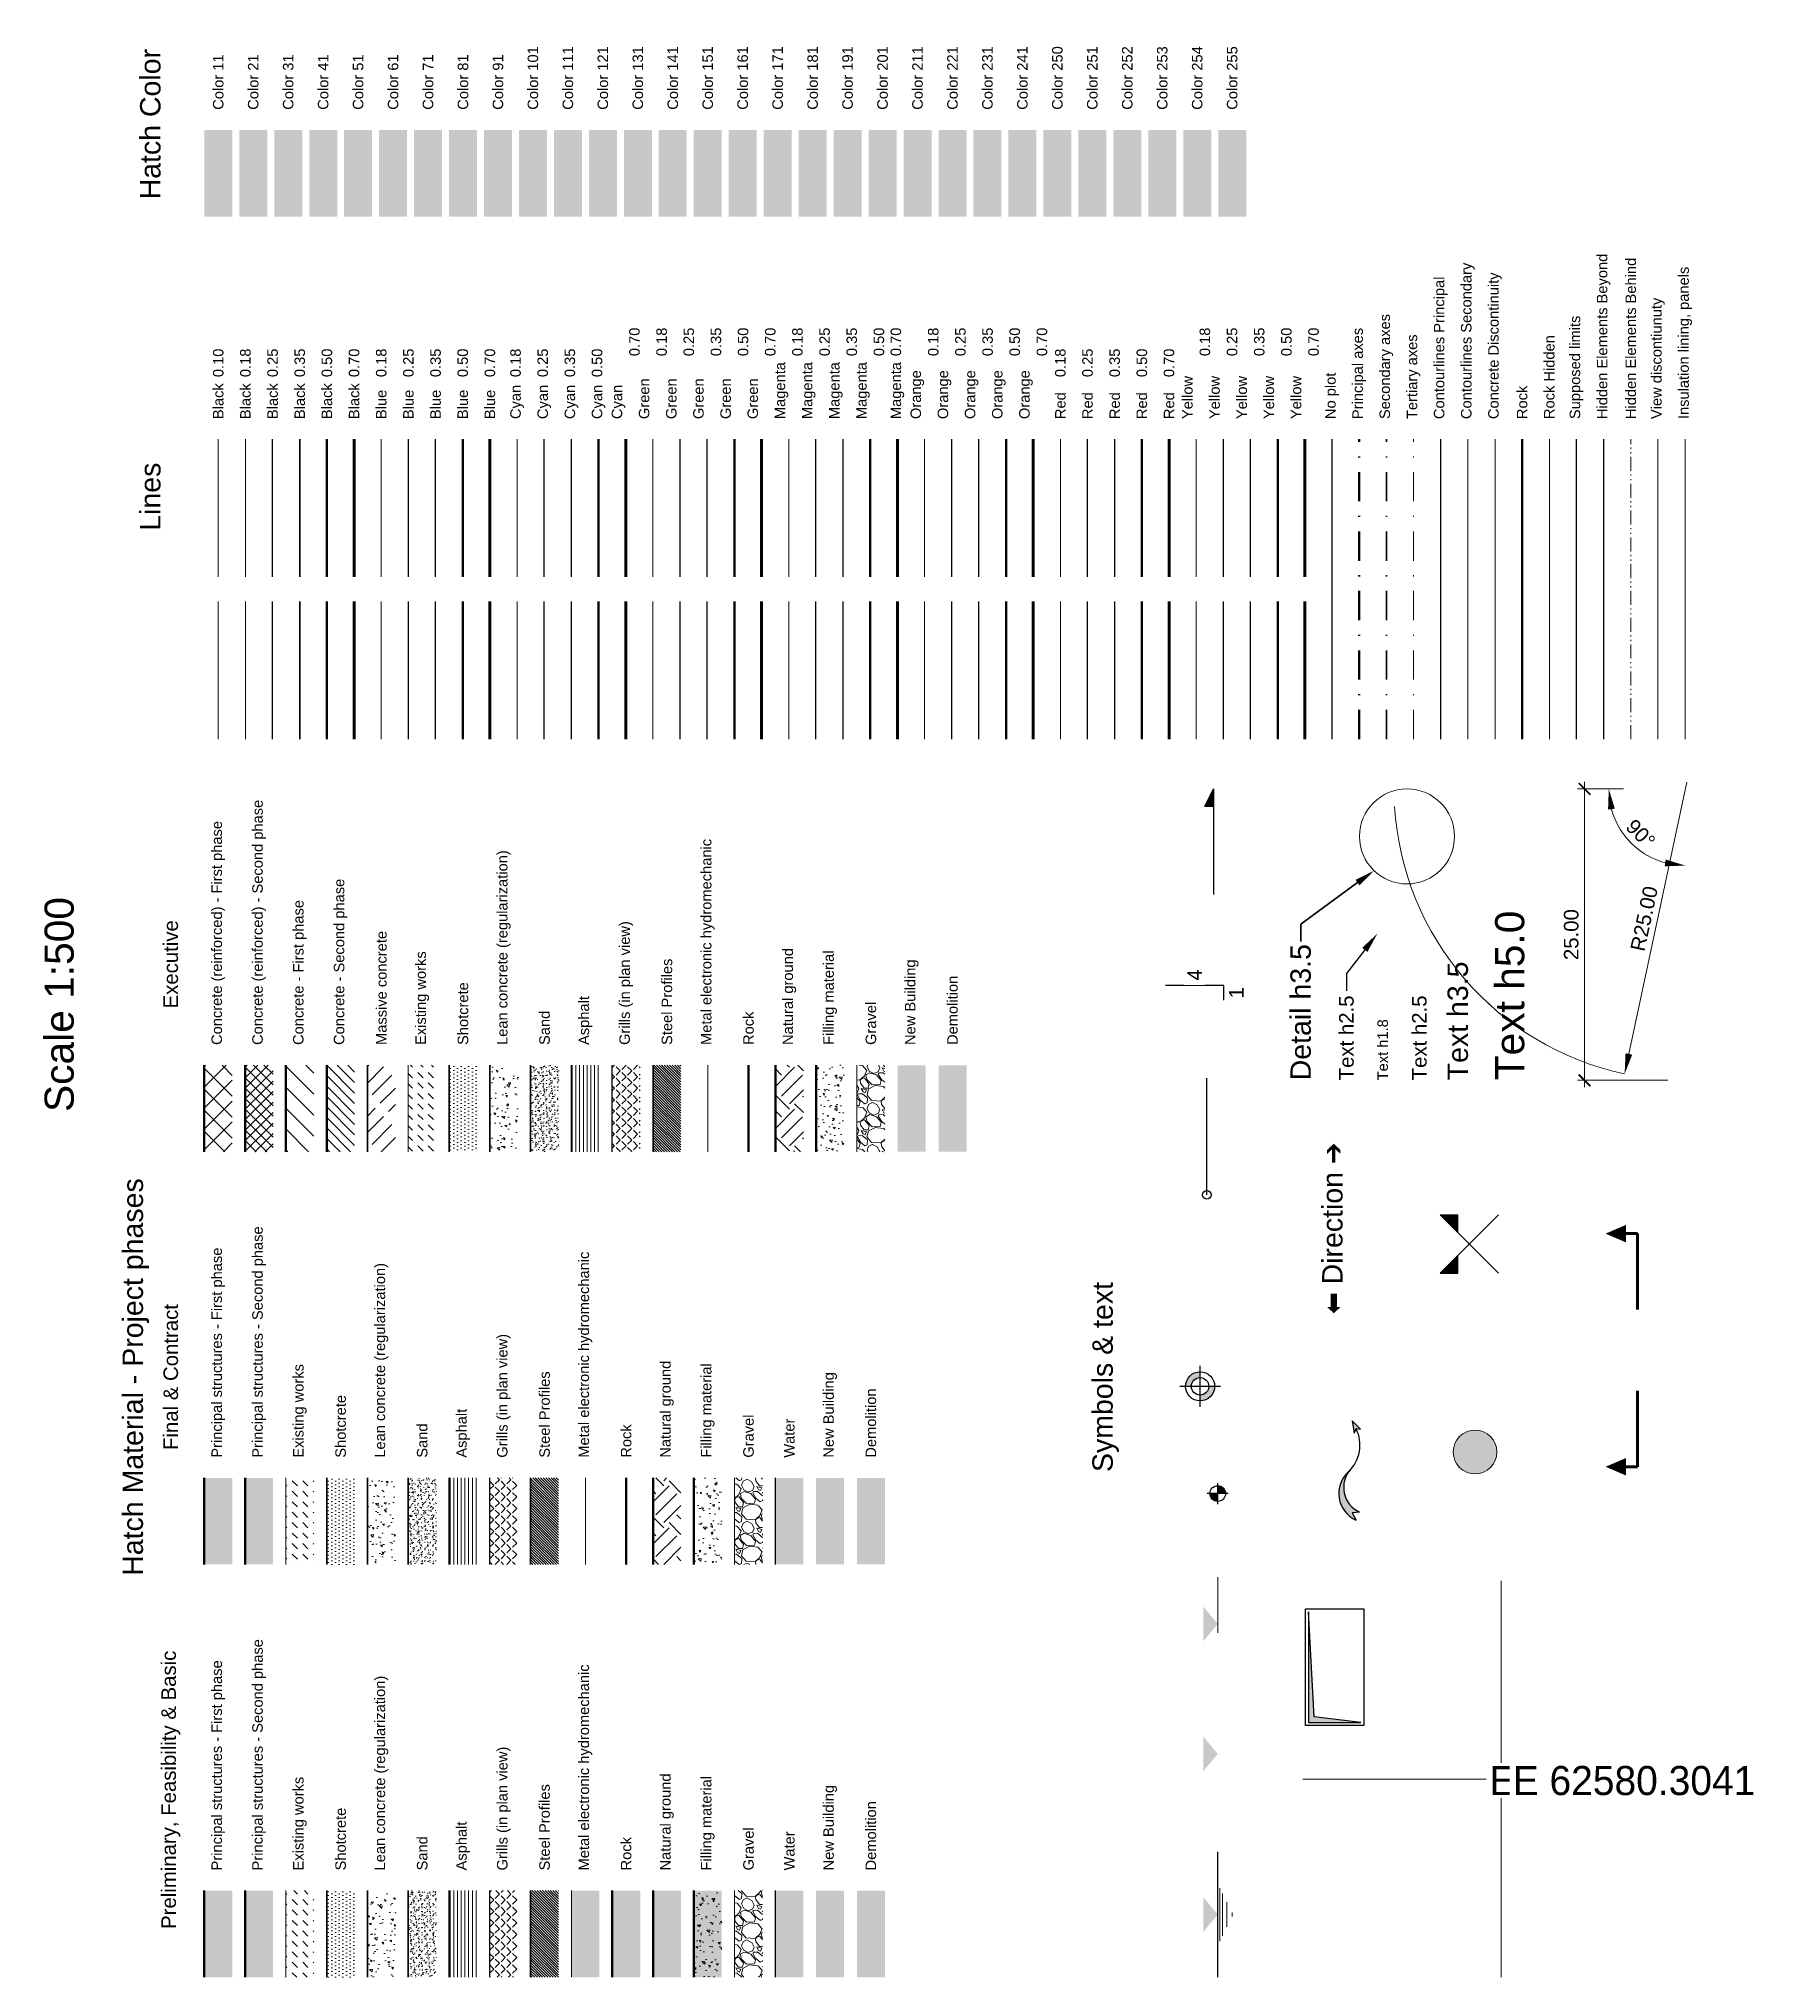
# Model space of a CAD drawing. Header units: metres. Extents: x 62264 to 62602, y 108404 to 109101.
# Drawn here: x 62454.8 to 62602.4, y 108935.1 to 109101.4 of the extents above; entities that cross this region are included whole.
import ezdxf
from ezdxf import colors
from ezdxf.entities.mleader import LeaderData, LeaderLine
from ezdxf.enums import TextEntityAlignment as Align
from ezdxf.math import Vec2, Vec3

# ---------------------------------------------------------------- set-up
doc = ezdxf.new("R2018")
doc.units = ezdxf.units.M
doc.header["$MEASUREMENT"] = 0
for name, pattern in [('ACAD_ISO12W100', [21, 12, -3, 0, -3, 0, -3]), ('NASCOSTA', [9.525, 6.35, -3.175]), ('TRATTOPUNTO', [1, 0.5, -0.25, 0, -0.25])]:
    doc.linetypes.add(name, pattern=pattern)
for name, color, linetype, lineweight in [('0__Dimension', 6, 'Continuous', 18), ('0__Symbol', 7, 'Continuous', 25), ('0__Text_1.8', 6, 'Continuous', 18), ('0__Text_2.5', 7, 'Continuous', 25), ('0__Text_3.5', 1, 'Continuous', 35), ('0__Text_5.0', 3, 'Continuous', 50), ('0_Col_011', 11, 'Continuous', 9), ('0_Col_021', 21, 'Continuous', 9), ('0_Col_031', 31, 'Continuous', 9), ('0_Col_041', 41, 'Continuous', 9), ('0_Col_051', 51, 'Continuous', 9), ('0_Col_061', 61, 'Continuous', 9), ('0_Col_071', 71, 'Continuous', 9), ('0_Col_081', 81, 'Continuous', 9), ('0_Col_091', 91, 'Continuous', 9), ('0_Col_101', 101, 'Continuous', 9), ('0_Col_111', 111, 'Continuous', 9), ('0_Col_121', 121, 'Continuous', 9), ('0_Col_131', 131, 'Continuous', 9), ('0_Col_141', 141, 'Continuous', 9), ('0_Col_151', 151, 'Continuous', 9), ('0_Col_161', 161, 'Continuous', 9), ('0_Col_171', 171, 'Continuous', 9), ('0_Col_181', 181, 'Continuous', 9), ('0_Col_191', 191, 'Continuous', 9), ('0_Col_201', 201, 'Continuous', 9), ('0_Col_211', 211, 'Continuous', 9), ('0_Col_221', 221, 'Continuous', 9), ('0_Col_231', 231, 'Continuous', 9), ('0_Col_241', 241, 'Continuous', 9), ('0_Col_250', 250, 'Continuous', 9), ('0_Col_251', 251, 'Continuous', 9), ('0_Col_252', 252, 'Continuous', 9), ('0_Col_253', 253, 'Continuous', 9), ('0_Col_254', 254, 'Continuous', 9), ('0_Col_255', 255, 'Continuous', 9), ('0_Col__Black_0.10', 2, 'Continuous', 9), ('0_Col__Black_0.18', 6, 'Continuous', 18), ('0_Col__Black_0.25', 7, 'Continuous', 25), ('0_Col__Black_0.35', 1, 'Continuous', 35), ('0_Col__Black_0.50', 3, 'Continuous', 50), ('0_Col__Black_0.70', 4, 'Continuous', 70), ('0_Col__Blue_0.18', 170, 'Continuous', 18), ('0_Col__Blue_0.25', 172, 'Continuous', 25), ('0_Col__Blue_0.35', 182, 'Continuous', 25), ('0_Col__Blue_0.50', 174, 'Continuous', 50), ('0_Col__Blue_0.70', 176, 'Continuous', 70), ('0_Col__Cyan_0.18', 130, 'Continuous', 18), ('0_Col__Cyan_0.25', 132, 'Continuous', 25), ('0_Col__Cyan_0.35', 142, 'Continuous', 25), ('0_Col__Cyan_0.50', 134, 'Continuous', 50), ('0_Col__Cyan_0.70', 136, 'Continuous', 70), ('0_Col__Green_0.18', 90, 'Continuous', 18), ('0_Col__Green_0.25', 92, 'Continuous', 25), ('0_Col__Green_0.35', 102, 'Continuous', 25), ('0_Col__Green_0.50', 94, 'Continuous', 50), ('0_Col__Green_0.70', 96, 'Continuous', 70), ('0_Col__Magenta_0.18', 210, 'Continuous', 18), ('0_Col__Magenta_0.25', 212, 'Continuous', 25), ('0_Col__Magenta_0.35', 222, 'Continuous', 25), ('0_Col__Magenta_0.50', 214, 'Continuous', 50), ('0_Col__Magenta_0.70', 216, 'Continuous', 70), ('0_Col__Orange_0.18', 40, 'Continuous', 18), ('0_Col__Orange_0.25', 42, 'Continuous', 25), ('0_Col__Orange_0.35', 32, 'Continuous', 25), ('0_Col__Orange_0.50', 44, 'Continuous', 50), ('0_Col__Orange_0.70', 46, 'Continuous', 70), ('0_Col__Red_0.18', 10, 'Continuous', 18), ('0_Col__Red_0.25', 12, 'Continuous', 25), ('0_Col__Red_0.35', 22, 'Continuous', 25), ('0_Col__Red_0.50', 14, 'Continuous', 50), ('0_Col__Red_0.70', 16, 'Continuous', 70), ('0_Col__Yellow_0.18', 50, 'Continuous', 18), ('0_Col__Yellow_0.25', 52, 'Continuous', 25), ('0_Col__Yellow_0.35', 62, 'Continuous', 25), ('0_Col__Yellow_0.50', 54, 'Continuous', 50), ('0_Col__Yellow_0.70', 56, 'Continuous', 70), ('0_Contourlines_Principal', 2, 'Continuous', 25), ('0_Contourlines_Secondary', 253, 'Continuous', 9), ('0_Hatch', 2, 'Continuous', 9), ('0_Hatch__Demolition', 50, 'Continuous', 9), ('0_Hatch__New_Build', 10, 'Continuous', 9)]:
    doc.layers.add(name, color=color, linetype=linetype, lineweight=lineweight)
doc.layers.add('0__No_Plot', color=5, linetype='Continuous', plot=False)
for name, color, linetype, lineweight, true_color in [('0_Hatch_Earth', 7, 'Continuous', 9, 0xbea08c), ('0_Hatch_Metal-Elecrto-Hydromechanic', 7, 'Continuous', 9, 0xe6f0c8), ('0_Hatch_Water', 7, 'Continuous', 9, 0xdcffff)]:
    doc.layers.add(name, color=color, linetype=linetype, lineweight=lineweight, true_color=true_color)
doc.styles.add('Lombardi', font='arial.ttf')
doc.linetypes.add('CUT_WINDOW', pattern='A,60,-4.3,["V",Standard,S=4.3,R=0,X=-4.3,Y=-4.3],0,-4.3,["V",Standard,S=4.3,R=180,X=0,Y=4.3],0', length=68.6)
doc.linetypes.add('INTERRUPTION', pattern='A,0.5,-0.1,["V",Standard,S=0.1,R=0,X=-0.1,Y=-0.1],0', length=0.6)
doc.linetypes.add('ISOLAMENTO', pattern='A,0.0001,-0.1,[134,ltypeshp.shx,S=0.1,R=0,X=-0.1,Y=0],-0.2,[134,ltypeshp.shx,S=0.1,R=180.00002,X=0.1,Y=0],-0.1', length=0.4001)
doc.linetypes.add('QUESTION', pattern='A,0.5,-0.2,["?",Lombardi,S=0.25,R=0,X=-0.15,Y=-0.125],-0.1', length=0.8)
doc.linetypes.add('ROCK', pattern='A,0.25,-0.18,["<",Standard,S=0.18,R=90,X=0,Y=-0.09],0,["-",Standard,S=0.18,R=45,X=-0.111213,Y=-0.238491],0.25', length=0.68)
doc.linetypes.add('ROCK-HIDDEN', pattern='A,0.25,-0.18,["/",Standard,S=0.206,R=168.8,X=0,Y=0],0.25', length=0.68)
doc.dimstyles.new('Lo-500', dxfattribs={"dimscale": 5, "dimtxt": 0.25, "dimasz": 0.2, "dimexe": 0.12, "dimexo": 0.3, "dimgap": 0.1, "dimtad": 1, "dimzin": 4, "dimdsep": 46, "dimtxsty": 'Lombardi', "dimblk": 'ARCHTICK', "dimcen": 0.09, "dimdle": 0.12, "dimclrd": 256, "dimclre": 256, "dimclrt": 256, "dimadec": 4, "dimazin": 2, "dimtfac": 1, "dimtix": 1, "dimtmove": 2, "dimatfit": 0, "dimfxl": 1, "dimtfill": 1, "dimtolj": 1, "dimtzin": 0, "dimlwd": -1, "dimlwe": -1, "dimarcsym": 0})
pattern_1 = [(135, (62580.3041, 108952.0616), (-0.8980256, 1e-16), [0.635, -0.635])]
pattern_2 = [(90, (62580.30408, 108952.06157), (-0.3175, 0.15875), [0, -0.3175])]
pattern_3 = [(140, (62580.3041, 108952.0616), (0.15939, 1.821847), [0.1905, -2.0955]), (85, (62580.304, 108952.0616), (-1.910568, -0.352434), [0.1524, -1.676406]), (190.4514, (62580.3174, 108952.2134), (-1.751178, 1.469412), [0.1619, -1.780902]), (136.1842, (62579.796, 108952.0616), (0.420423, 2.71079), [0.28575, -3.14325]), (186.6356, (62579.831, 108952.2875), (-2.47426, 2.37404), [0.24285, -2.671356]), (81.1842, (62579.796, 108952.0616), (-2.47426, 2.37404), [0.2286, -2.5146]), (111, (62579.9231, 108952.3156), (1.022652, 1.516144), [0.1905, -2.0955]), (56, (62579.923, 108952.3156), (-1.84188, 0.61802), [0.1524, -1.6764]), (161.4514, (62580.0083, 108952.442), (-0.819228, 2.134164), [0.1619, -1.7809]), (127.5, (62580.3041, 108952.0616), (-0.8455504, 0.030886), [0, -1.65608, 0, -1.7018, 0, -1.68275]), (97.5, (62580.3041, 108952.0616), (-1.001806, 0.6681966), [0, -0.97028, 0, -1.61798, 0, -0.64135]), (57.5, (62580.3041, 108951.49515), (0.0572874, 1.355906), [0, -0.635, 0, -1.9812, 0, -2.6289]), (47.5, (62580.3041, 108951.2412), (-0.254265, 1.481292), [0, -0.8255, 0, -1.31572, 0, -1.8669])]
pattern_4 = [(127.5, (62580.3041, 108952.06157), (-0.4894132, -0.0160003), [0, -0.38608, 0, -0.4318, 0, -0.41275]), (97.5, (62580.3041, 108952.0616), (-0.716825, 0.4495233), [0, -0.20828, 0, -0.34798, 0, -0.13335]), (57.5, (62580.3041, 108951.74915), (-0.0014372, 0.7909924), [0, -0.127, 0, -0.4572, 0, -0.5969]), (47.5, (62580.3041, 108951.74915), (-0.2229293, 0.7635565), [0, -0.0635, 0, -0.29972, 0, -0.3429])]
pattern_5 = [(90, (62580.30408, 108952.06157), (-0.3175, 2e-17), [])]
pattern_6 = [(135, (62580.3041, 108952.0616), (-0.493914, -0.493914), [0.508, -0.1905]), (225, (62580.3041, 108952.0616), (0.493914, -0.493914), [0.508, -0.1905])]
pattern_7 = [(3.01279, (62577.21488, 108951.55868), (30.5328708, 1.79605122), [0.34172, -33.830484]), (319.96974, (62577.55613, 108951.57664), (-23.34866601, 19.75656336), [0.586405, -58.05405]), (267.51045, (62578.00514, 108951.19947), (1.7960512, 37.7170757), [0.41348, -40.934723]), (42.27369, (62579.15461, 108950.94802), (-37.71707571, -34.12497326), [0.534005, -52.866437]), (67.83365, (62579.54974, 108951.30723), (-12.57235857, -30.53287081), [0.523634, -51.83981]), (132.27369, (62579.74731, 108951.79216), (34.12497326, -37.71707571), [0.534005, -52.866437]), (172.69424, (62579.3881, 108952.18729), (41.30917816, -5.38815367), [0.706194, -69.913115]), (207.25533, (62578.68764, 108952.2771), (-52.0854855, -26.94076836), [0.66672, -66.005257]), (256.42957, (62578.09494, 108951.97177), (-8.98025612, -37.71707571), [0.535813, -53.045546]), (310.23636, (62577.96922, 108951.45091), (-17.96051224, 21.5526147), [0.611713, -29.973937]), (357.39744, (62578.36435, 108950.98394), (41.30917816, -1.79605122), [0.791078, -78.316773]), (273.81407, (62577.39448, 108952.74407), (1.7960512, -23.3486659), [0.270005, -26.730566]), (306.46923, (62577.41244, 108952.47466), (-19.75656347, 26.94076836), [0.51368, -50.85464]), (360, (62577.7178, 108952.0616), (1.79605, 1.79605), [0.35921, -3.23289]), (338.1986, (62577.62797, 108951.72032), (-12.5723586, 5.3881537), [0.19344, -19.15062]), (66.8014, (62577.80757, 108951.6485), (-3.5921024, -7.184205), [0.273566, -13.40475]), (165.96376, (62577.91534, 108951.89993), (-8.9802561, 1.7960512), [0.44432, -14.3663]), (296.565, (62577.4843, 108952.0077), (-1.796051, 5.388154), [0.32129, -7.7109]), (151.38954, (62578.84928, 108950.60677), (-23.34866591, 12.57235857), [0.45009, -44.558827]), (205.34618, (62578.45415, 108950.8223), (26.94076836, 12.57235857), [0.3776, -37.382216]), (68.1986, (62577.12507, 108951.64848), (-5.3881537, -12.5723586), [0.38688, -18.957184]), (118.61046, (62577.26876, 108952.00769), (12.57235857, -23.34866591), [0.45009, -44.558827]), (114.44395, (62579.96283, 108951.72032), (5.3881537, -12.5723586), [0.434035, -21.267734]), (69.77514, (62579.78323, 108952.11545), (-10.77630733, -28.7368196), [0.36367, -36.003593]), (201.8014, (62578.90316, 108953.4625), (-12.5723586, -5.3881537), [0.38688, -18.957184]), (152.35402, (62578.54395, 108953.3188), (30.5328708, -16.16446102), [0.425783, -42.152376]), (204.44395, (62579.78323, 108952.58243), (12.5723586, 5.3881537), [0.21702, -21.48475]), (236.30993, (62579.01093, 108953.35473), (-5.3881537, -8.980256), [0.129515, -12.821995]), (300.96376, (62578.9391, 108953.24696), (-3.5921024, 7.184205), [0.523634, -9.949055]), (321.009, (62579.20849, 108952.79795), (-19.75656347, 16.16446102), [0.485267, -48.041365]), (78.6901, (62578.077, 108952.0616), (-1.796051, -5.3881537), [0.366324, -8.791776]), (128.15723, (62578.14882, 108952.42078), (-26.94076836, 34.12497326), [0.639557, -63.31601]), (195.9454, (62577.7537, 108952.92368), (19.7565635, 5.3881537), [0.26151, -25.88939]), (225, (62577.5022, 108952.8518), (-5e-16, -3.5921), [0.1524, -2.3876]), (255.25644, (62579.19053, 108952.70815), (5.38815367, 19.75656347), [0.352867, -34.93394]), (183.01279, (62579.10073, 108952.3669), (-30.5328708, -1.79605122), [0.683443, -33.48876]), (135, (62578.4182, 108952.331), (-3.5921, 5e-16), [0.6604, -1.8796]), (100.30485, (62577.95126, 108952.79795), (-5.3881537, 30.5328708), [0.40161, -39.759317]), (29.0546, (62577.8794, 108953.1931), (8.9802561, 5.3881537), [0.36983, -18.12165]), (342.64598, (62578.2027, 108953.37269), (52.0854855, -16.16446102), [0.602145, -59.612464]), (310.42608, (62578.77744, 108953.19308), (21.55261469, -25.14471714), [0.63703, -63.065846])]
pattern_8 = [(135, (62580.304, 108952.0616), (-3.5921, 5e-16), [2.54, -2.54]), (135, (62579.6306, 108951.388), (-3.5921, 5e-16), [2.54, -2.54]), (135, (62578.957, 108950.7145), (-3.5921, 5e-16), [2.54, -2.54]), (225, (62578.508, 108950.7145), (-5e-16, -3.5921), [2.54, -2.54]), (225, (62577.8345, 108951.388), (-5e-16, -3.5921), [2.54, -2.54]), (225, (62577.161, 108952.0616), (-5e-16, -3.5921), [2.54, -2.54])]
pattern_9 = [(135, (62580.30408, 108952.06157), (-0.1122532, -0.1122532), [])]

msp = doc.modelspace()

# ---------------------------------------------------------------- texts
at = {"layer": '0__Text_1.8', "char_height": 0.9, "attachment_point": 4, "rotation": 90, "style": 'Lombardi', "bg_fill": 2}
for s, insert in [('Color 101', (62497.24, 109095.273)), ('Color 111', (62500.24, 109095.273)), ('Color 121', (62503.24, 109095.273)), ('Color 131', (62506.24, 109095.273)), ('Color 141', (62509.24, 109095.273)), ('Color 151', (62512.24, 109095.273)), ('Color 161', (62515.24, 109095.273)), ('Color 171', (62518.24, 109095.273)), ('Color 181', (62521.24, 109095.273)), ('Color 191', (62524.24, 109095.273)), ('Color 201', (62527.24, 109095.273)), ('Color 211', (62530.24, 109095.273)), ('Color 221', (62533.24, 109095.273)), ('Color 231', (62536.24, 109095.273)), ('Color 241', (62539.24, 109095.273)), ('Color 250', (62542.24, 109095.273)), ('Color 251', (62545.24, 109095.273)), ('Color 252', (62548.24, 109095.273)), ('Color 253', (62551.24, 109095.273)), ('Color 254', (62554.24, 109095.273)), ('Color 255', (62557.24, 109095.273)), ('Color 11', (62470.24, 109095.273)), ('Color 21', (62473.24, 109095.273)), ('Color 31', (62476.24, 109095.273)), ('Color 41', (62479.24, 109095.273)), ('Color 51', (62482.24, 109095.273)), ('Color 61', (62485.24, 109095.273)), ('Color 71', (62488.24, 109095.273)), ('Color 81', (62491.24, 109095.273)), ('Color 91', (62494.24, 109095.273)), ('Hidden Elements Behind', (62591.442, 109068.737)), ('Contourlines Principal', (62575.127, 109068.737)), ('Insulation lining, panels', (62596.104, 109068.737)), ('Concrete (reinforced) - Second phase', (62473.74, 109015.042)), ('Concrete (reinforced) - First phase', (62470.24, 109015.042)), ('Metal electronic hydromechanic', (62512.24, 109015.042)), ('Lean concrete (regularization)', (62494.74, 109015.042)), ('Concrete - Second phase', (62480.74, 109015.042)), ('Concrete - First phase', (62477.24, 109015.042)), ('Massive concrete', (62484.24, 109015.042)), ('Grills (in plan view)', (62505.24, 109015.042)), ('Existing works', (62487.74, 109015.042)), ('Natural ground', (62519.24, 109015.042)), ('Filling material', (62522.74, 109015.042)), ('Steel Profiles', (62508.74, 109015.042)), ('New Building', (62529.74, 109015.042)), ('Demolition', (62533.24, 109015.042)), ('Shotcrete', (62491.24, 109015.042)), ('Asphalt', (62501.74, 109015.042)), ('Sand', (62498.24, 109015.042)), ('Rock', (62515.74, 109015.042)), ('Gravel', (62526.24, 109015.042)), ('Principal structures - Second phase', (62473.74, 108979.633)), ('Principal structures - First phase', (62470.24, 108979.633)), ('Lean concrete (regularization)', (62484.24, 108979.633)), ('Metal electronic hydromechanic', (62501.74, 108979.633)), ('Grills (in plan view)', (62494.74, 108979.633)), ('Existing works', (62477.24, 108979.633)), ('Natural ground', (62508.74, 108979.633)), ('Filling material', (62512.24, 108979.633)), ('Steel Profiles', (62498.24, 108979.633)), ('New Building', (62522.74, 108979.633)), ('Shotcrete', (62480.74, 108979.633)), ('Demolition', (62526.24, 108979.633)), ('Asphalt', (62491.24, 108979.633)), ('Gravel', (62515.74, 108979.633)), ('Water', (62519.24, 108979.633)), ('Sand', (62487.74, 108979.633)), ('Rock', (62505.24, 108979.633)), ('Principal structures - Second phase', (62473.74, 108944.224)), ('Principal structures - First phase', (62470.24, 108944.224)), ('Metal electronic hydromechanic', (62501.74, 108944.224)), ('Lean concrete (regularization)', (62484.24, 108944.224)), ('Grills (in plan view)', (62494.74, 108944.224)), ('Existing works', (62477.24, 108944.224)), ('Steel Profiles', (62498.24, 108944.224)), ('Natural ground', (62508.74, 108944.224)), ('Filling material', (62512.24, 108944.224)), ('New Building', (62522.74, 108944.224)), ('Shotcrete', (62480.74, 108944.224)), ('Demolition', (62526.24, 108944.224)), ('Asphalt', (62491.24, 108944.224)), ('Gravel', (62515.74, 108944.224)), ('Sand', (62487.74, 108944.224)), ('Rock', (62505.24, 108944.224)), ('Water', (62519.24, 108944.224))]:
    msp.add_mtext(s, dxfattribs=dict(at, insert=insert))
at = {"layer": '0__Text_1.8', "insert": (62470.24, 109068.737), "char_height": 0.9, "width": 8, "attachment_point": 4, "rotation": 90, "style": 'Lombardi', "bg_fill": 2}
msp.add_mtext('\\pxi-6,l6;Black ^I0.10', dxfattribs=at)
at = {"layer": '0__Text_1.8', "insert": (62570.613, 109012.009), "char_height": 0.9, "attachment_point": 7, "rotation": 90, "style": 'Lombardi', "bg_fill": 3, "box_fill_scale": 1.2, "bg_fill_color": 256, "bg_fill_transparency": 0}
msp.add_mtext('Text h1.8', dxfattribs=at)
at = {"layer": '0__Text_2.5', "char_height": 1.25, "attachment_point": 5, "rotation": 90, "style": 'Lombardi', "bg_fill": 2}
for s, insert in [('\\A1;Executive', (62466.167, 109021.962)), ('\\A1;Preliminary, Feasibility & Basic', (62466.167, 108951.143))]:
    msp.add_mtext(s, dxfattribs=dict(at, insert=insert))
at = {"layer": '0__Text_2.5', "insert": (62573.936, 109012.009), "char_height": 1.25, "attachment_point": 7, "rotation": 90, "style": 'Lombardi', "bg_fill": 3, "box_fill_scale": 1.2, "bg_fill_color": 256, "bg_fill_transparency": 0}
msp.add_mtext('Text h2.5', dxfattribs=at)
at = {"layer": '0__Text_3.5', "char_height": 1.75, "attachment_point": 5, "rotation": 90, "style": 'Lombardi', "bg_fill": 2}
for s, insert in [('\\A1;Hatch Color', (62464.417, 109094.036)), ('\\A1;Lines', (62464.417, 109062.077)), ('\\A1;Hatch Material - Project phases', (62463.167, 108986.553)), ('\\A1;Symbols & text', (62546.379, 108986.553))]:
    msp.add_mtext(s, dxfattribs=dict(at, insert=insert))
at = {"layer": '0__Text_3.5', "char_height": 1.75, "rotation": 90, "style": 'Lombardi', "bg_fill": 3, "bg_fill_color": 256, "bg_fill_transparency": 0}
for s, insert, attachment_point, box_fill_scale in [('\\A1;Text h{\\H1x;3.5}', (62577.491, 109012.009), 7, 1.2), ('{\\fWingdings|b0|i0|c2|p2;ç} Direction {\\fWingdings|b0|i0|c2|p2;è}', (62565.844, 108999.32), 5, 1.5)]:
    msp.add_mtext(s, dxfattribs=dict(at, insert=insert, attachment_point=attachment_point, box_fill_scale=box_fill_scale))
at = {"layer": '0__Text_5.0', "char_height": 2.5, "rotation": 90, "style": 'Lombardi', "bg_fill": 3, "box_fill_scale": 1.2, "bg_fill_color": 256, "bg_fill_transparency": 0}
for s, insert, attachment_point in [('Scale 1:500', (62456.603, 109018.511), 5), ('Text h5.0', (62582.332, 109012.009), 7)]:
    msp.add_mtext(s, dxfattribs=dict(at, insert=insert, attachment_point=attachment_point))
at = {"layer": '0_Col__Blue_0.18', "char_height": 0.9, "width": 8, "attachment_point": 4, "rotation": 90, "style": 'Lombardi', "bg_fill": 2}
for s, insert in [('\\pxi-6,l6;Blue ^I0.18', (62484.225, 109068.737)), ('\\pxi-6,l6;Blue  ^I0.50', (62491.217, 109068.737))]:
    msp.add_mtext(s, dxfattribs=dict(at, insert=insert))
at = {"layer": '0_Col__Cyan_0.18', "insert": (62502.872, 109068.737), "char_height": 0.9, "width": 8, "attachment_point": 4, "rotation": 90, "style": 'Lombardi', "bg_fill": 2}
msp.add_mtext('\\pxi-6,l6;Cyan ^I0.50', dxfattribs=at)
at = {"layer": '0_Col__Green_0.18', "insert": (62514.526, 109068.737), "char_height": 0.9, "width": 8, "attachment_point": 4, "rotation": 90, "style": 'Lombardi', "bg_fill": 2}
msp.add_mtext('\\pxi-6,l6;Green ^I0.50', dxfattribs=at)
at = {"layer": '0_Col__Magenta_0.18', "insert": (62526.18, 109068.737), "char_height": 0.9, "width": 8, "attachment_point": 4, "rotation": 90, "style": 'Lombardi', "bg_fill": 2}
msp.add_mtext('\\pxi-6,l6;Magenta ^I0.50', dxfattribs=at)
at = {"layer": '0_Col__Orange_0.18', "insert": (62537.834, 109068.737), "char_height": 0.9, "width": 8, "attachment_point": 4, "rotation": 90, "style": 'Lombardi', "bg_fill": 2}
msp.add_mtext('\\pxi-6,l6;Orange ^I0.50', dxfattribs=at)
at = {"layer": '0_Col__Red_0.18', "insert": (62549.488, 109068.737), "char_height": 0.9, "width": 8, "attachment_point": 4, "rotation": 90, "style": 'Lombardi', "bg_fill": 2}
msp.add_mtext('\\pxi-6,l6;Red  ^I0.50', dxfattribs=at)
at = {"layer": '0_Col__Yellow_0.18', "insert": (62561.142, 109068.737), "char_height": 0.9, "width": 8, "attachment_point": 4, "rotation": 90, "style": 'Lombardi', "bg_fill": 2}
msp.add_mtext('\\pxi-6,l6;Yellow ^I0.50', dxfattribs=at)

# ---------------------------------------------------------------- blocks, each defined once
blk = doc.blocks.new('SYMMETRY')
for p, q in [((0.5, -0.5), (-0.5, 0.5)), ((-0.5, -0.5), (0.5, 0.5)), ((-0.5, 0.5), (-0.5, 0.2)), ((-0.5, 0.5), (-0.5, 0.2)), ((0.5, 0.5), (0.5, 0.2)), ((-0.5, 0.2), (-0.2, 0.2)), ((0.2, 0.2), (0.5, 0.2))]:
    blk.add_line(p, q)
for points in [[(-0.5, 0.5), (-0.2, 0.2), (-0.5, 0.2)], [(0.2, 0.2), (0.5, 0.2), (0.5, 0.5)]]:
    blk.add_solid(points)
blk = doc.blocks.new('*U34')
for p, q in [((0, 0), (0, 1)), ((-0.25, 0), (0, 0))]:
    blk.add_line(p, q)
at = {"char_height": 0.25, "attachment_point": 5, "style": 'Lombardi', "bg_fill": 3, "box_fill_scale": 1.2, "bg_fill_color": 256, "bg_fill_transparency": 15991431}
for s, insert in [('4', (0.18, 0.5)), ('1', (-0.125, -0.217))]:
    blk.add_mtext(s, dxfattribs=dict(at, insert=insert))
blk = doc.blocks.new('*U35')
blk.add_hatch(color=256).paths.add_polyline_path([(-0.3, 0.15), (-0.3, 0.294), (0, 0.15)])
for p, q in [((0, 0.15), (-1.81, 0.15)), ((-0.3, 0.15), (-0.3, 0.294)), ((-0.3, 0.294), (0, 0.15))]:
    blk.add_line(p, q)
at = {"lineweight": 30, "flags": 104}
blk.add_attdef('VALUE', text='', height=0.25, dxfattribs=at).set_placement((-0.4, 0.25), align=Align.BOTTOM_RIGHT)
blk = doc.blocks.new('*U41')
h = blk.add_hatch(color=256)
h.dxf.hatch_style = 1
h.paths.add_polyline_path([(-0.3, 0.25), (0, 0), (0.3, 0.25)])
at = {"lineweight": 30, "flags": 106}
blk.add_attdef('VALUE', text='', height=0.25, dxfattribs=at).set_placement((0, 0.4), align=Align.BOTTOM_CENTER)
blk = doc.blocks.new('LEV_PLAN')
h = blk.add_hatch(color=256)
h.dxf.hatch_style = 1
h.paths.add_polyline_path([(-0.135, 0), (0, 0), (0, 0.135, 0.414214)])
h.paths.add_polyline_path([(0, 0), (0, -0.135, 0.414214), (0.135, 0)])
for p, q in [((-0.18, 0), (0.18, 0)), ((0, -0.18), (0, 0.18))]:
    blk.add_line(p, q)
blk.add_circle((0, 0), 0.135)
at = {"lineweight": 30, "flags": 106}
blk.add_attdef('VALUE', text='', height=0.25, dxfattribs=at).set_placement((0, 0.3), align=Align.BOTTOM_CENTER)
blk = doc.blocks.new('NUMBER')
at = {"layer": '0_Col_255'}
h = blk.add_hatch(color=256, dxfattribs=at)
edge = h.paths.add_edge_path()
edge.add_arc((0, 0), 0.375, 0, 360)
at = {"layer": '0_Col__Black_0.18'}
blk.add_circle((0, 0), 0.375, dxfattribs=at)
at = {"layer": '0__Text_3.5', "lineweight": 30, "flags": 106}
blk.add_attdef('NUMBER', text='', height=0.35, dxfattribs=at).set_placement((0, 0), align=Align.MIDDLE_CENTER)
blk = doc.blocks.new('_ArchTick')
at = {"color": 0, "linetype": 'ByBlock', "const_width": 0.15}
blk.add_lwpolyline([(-0.5, -0.5), (0.5, 0.5)], dxfattribs=at)
blk = doc.blocks.new('*D49')
at = {"layer": '0__Dimension', "transparency": 16777216}
for p, q in [((62590.82, 109037.01), (62586.87, 109037.01)), ((62587.47, 109011.41), (62587.47, 109037.61)), ((62594.63, 109012.01), (62586.87, 109012.01))]:
    blk.add_line(p, q, dxfattribs=at)
at = {"layer": 'Defpoints', "color": 0, "lineweight": 0, "transparency": 16777216}
for p in [(62587.47, 109037.01), (62592.32, 109037.01), (62596.13, 109012.01)]:
    blk.add_point(p, dxfattribs=at)
at = {"layer": '0__Dimension', "transparency": 16777216}
for p, rotation in [((62587.47, 109037.01), 90), ((62587.47, 109012.01), 270)]:
    blk.add_blockref('_ArchTick', p, dxfattribs=dict(at, rotation=rotation))
at = {"layer": '0__Dimension', "transparency": 16777216, "insert": (62586.33, 109024.51), "char_height": 1.25, "attachment_point": 5, "rotation": 90, "style": 'Lombardi', "bg_fill": 3, "box_fill_scale": 1.25, "bg_fill_color": 256, "bg_fill_true_color": 13158600, "bg_fill_transparency": 0}
blk.add_mtext('\\A1;25.00', dxfattribs=at)
blk = doc.blocks.new('*U37')
blk.add_line((0, 0), (0, 2))
blk.add_circle((0, 0), 0.075)
at = {"lineweight": 30, "flags": 1}
blk.add_attdef('NUMBER', text='', height=0.25, rotation=90, dxfattribs=at).set_placement((-0.125, 2), align=Align.BOTTOM_RIGHT)
blk = doc.blocks.new('VERTEX')
at = {"linetype": 'Continuous'}
h = blk.add_hatch(color=256, dxfattribs=at)
h.dxf.hatch_style = 1
h.paths.add_polyline_path([(-0.15, 0), (-0.25, 0, 0.414214), (0, -0.25), (0, -0.15, -0.414214)])
h.paths.add_polyline_path([(0.15, 0), (0.25, 0, 0.414214), (0, 0.25), (0, 0.15, -0.414214)])
for p, q in [((0, -0.35), (0, 0.35)), ((-0.35, 0), (0.35, 0))]:
    blk.add_line(p, q, dxfattribs=at)
for radius in [0.25, 0.15]:
    blk.add_circle((0, 0), radius, dxfattribs=at)
at = {"lineweight": 30, "flags": 104}
blk.add_attdef('ID_POINT', text='', height=0.35, dxfattribs=at).set_placement((0.466, 0), align=Align.MIDDLE_LEFT)
blk = doc.blocks.new('*U38')
h = blk.add_hatch(color=256)
h.dxf.hatch_style = 1
h.paths.add_polyline_path([(0.745, 0.026, -0.023136), (0.704, 0.067, 0.538102), (-0.124, -0.067), (0, 0), (0.014, -0.128, -0.509602)])
h.paths.add_polyline_path([(1.447, -0.068), (1.437, -0.142), (1.583, 0), (1.371, -0.036)])
for points in [[(0.014, -0.128), (0, 0), (-0.124, -0.067)], [(1.583, 0), (1.371, -0.036), (1.447, -0.068), (1.437, -0.142), (1.583, 0)]]:
    blk.add_lwpolyline(points)
for centre, radius, start, end in [((0.334, -0.273), 0.502, 42.6015, 155.7406), ((0.436, -0.317), 0.462, 47.9029, 155.9169), ((1.165, 0.491), 0.626, 222.6015, 296.7413)]:
    blk.add_arc(centre, radius, start, end)
at = {"layer": '0__Text_3.5', "lineweight": 30, "flags": 104}
blk.add_attdef('DESCRIPTION', text='', height=0.35, dxfattribs=at).set_placement((0.758, 0.67), align=Align.MIDDLE_CENTER)
blk = doc.blocks.new('LEV_WAT')
h = blk.add_hatch(color=256)
h.dxf.hatch_style = 1
h.paths.add_polyline_path([(-0.3, 0.25), (0, 0), (0.3, 0.25)])
at = {"layer": '0_Col__Black_0.10'}
for p, q in [((-0.454, -0.036), (0.454, -0.036)), ((-0.363, -0.082), (0.363, -0.082)), ((-0.212, -0.158), (0.212, -0.158)), ((-0.035, -0.248), (0.035, -0.248))]:
    blk.add_line(p, q, dxfattribs=at)
at = {"layer": '0_Col__Blue_0.25'}
for p, q in [((-1.075, 0), (0, 0)), ((0, 0), (1.075, 0))]:
    blk.add_line(p, q, dxfattribs=at)
at = {"lineweight": 30, "flags": 106}
blk.add_attdef('VALUE', text='', height=0.25, dxfattribs=at).set_placement((0, 0.4), align=Align.BOTTOM_CENTER)
blk = doc.blocks.new('*U39')
at = {"layer": '0_Col__Black_0.10'}
blk.add_line((-3.4, 0), (3.4, 0), dxfattribs=at)
at = {"layer": '0__Text_2.5', "lineweight": 30, "flags": 104}
for tag, p in [('VALUE_1', (-0.2, 0.225)), ('VALUE_2', (0.2, 0.225))]:
    blk.add_attdef(tag, text='', height=0.25, dxfattribs=at).set_placement(p, align=Align.MIDDLE_CENTER)
blk = doc.blocks.new('*U40')
at = {"layer": '0_Col__Black_0.10'}
blk.add_line((0, 3.4), (0, -3.4), dxfattribs=at)
at = {"layer": '0__Text_2.5', "lineweight": 30, "flags": 2}
for tag, p in [('VALUE_3', (0.225, 0.2)), ('VALUE_4', (0.225, -0.2))]:
    blk.add_attdef(tag, text='', height=0.25, rotation=270, dxfattribs=at).set_placement(p, align=Align.MIDDLE_CENTER)
blk = doc.blocks.new('*U42')
at = {"layer": '0_Col__Black_0.70'}
h = blk.add_hatch(color=256, dxfattribs=at)
h.dxf.hatch_style = 1
h.paths.add_polyline_path([(-0.15, 0.2), (0.15, 0.2), (0, 0.55)])
h = blk.add_hatch(color=256, dxfattribs=at)
h.dxf.hatch_style = 1
h.paths.add_polyline_path([(3.85, 0.2), (4, 0.55), (4.15, 0.2)])
for p, q in [((0, 0), (0, 0.2)), ((2.7, 0), (4, 0)), ((4, 0), (4, 0.2)), ((1.3, 0), (0, 0))]:
    blk.add_line(p, q, dxfattribs=at)
at = {"layer": '0__Text_1.8', "lineweight": 30, "flags": 104}
blk.add_attdef('REFERENCE1', text='', height=0.18, rotation=360, dxfattribs=at).set_placement((0, -0.15), align=Align.TOP_LEFT)
blk.add_attdef('REFERENCE2', text='', height=0.18, dxfattribs=at).set_placement((4, -0.15), align=Align.TOP_RIGHT)
at = {"layer": '0__Text_3.5', "lineweight": 30, "flags": 104}
blk.add_attdef('SECTION1', text='', height=0.35, dxfattribs=at).set_placement((0.3, 0.2), align=Align.BOTTOM_LEFT)
blk.add_attdef('SECTION2', text='', height=0.35, dxfattribs=at).set_placement((3.7, 0.2), align=Align.BOTTOM_RIGHT)
blk = doc.blocks.new('*U36')
h = blk.add_hatch(color=256)
h.dxf.hatch_style = 1
h.paths.add_polyline_path([(-0.3, 0.25), (0, 0), (0.3, 0.25)])
at = {"layer": '0_Col__Black_0.10'}
blk.add_line((-0.15, 0), (0.8, 0), dxfattribs=at)
at = {"lineweight": 30, "flags": 106}
blk.add_attdef('VALUE', text='', height=0.25, dxfattribs=at).set_placement((0, 0.4), align=Align.BOTTOM_CENTER)
blk = doc.blocks.new('*D50')
at = {"layer": '0__Dimension', "transparency": 16777216}
blk.add_line((62590.82, 109037.01), (62589.55, 109037.01), dxfattribs=at)
blk.add_arc((62596.13, 109037.01), 6.58, 195.2824, 254.7176, dxfattribs=at)
at = {"layer": '0__Dimension', "lineweight": 0, "transparency": 16777216}
for points in [[(62589.49, 109035.24), (62590.07, 109035.31), (62589.55, 109037.01)], [(62594.43, 109030.95), (62594.35, 109030.37), (62596.13, 109030.43)]]:
    blk.add_solid(points, dxfattribs=at)
at = {"layer": 'Defpoints', "color": 0, "lineweight": 0, "transparency": 16777216}
for p in [(62592.32, 109037.01), (62596.13, 109037.01), (62596.13, 109037.01), (62596.13, 109012.01)]:
    blk.add_point(p, dxfattribs=at)
at = {"layer": '0__Dimension', "transparency": 16777216, "insert": (62592.28, 109033.16), "char_height": 1.25, "attachment_point": 5, "rotation": 315, "style": 'Lombardi', "bg_fill": 3, "box_fill_scale": 1.25, "bg_fill_color": 256, "bg_fill_true_color": 13158600, "bg_fill_transparency": 0}
blk.add_mtext('\\A1;90°', dxfattribs=at)
at = {"layer": 'Defpoints', "color": 0, "lineweight": 0, "transparency": 16777216}
blk.add_point((62590.43, 109033.72), dxfattribs=at)
blk = doc.blocks.new('*D51')
at = {"layer": '0__Dimension', "transparency": 16777216}
blk.add_line((62596.25, 109037.6), (62591.27, 109014.27), dxfattribs=at)
at = {"layer": '0__Dimension', "lineweight": 0, "transparency": 16777216}
blk.add_solid([(62590.99, 109014.33), (62591.56, 109014.21), (62590.91, 109012.56)], dxfattribs=at)
at = {"layer": 'Defpoints', "color": 0, "lineweight": 0, "transparency": 16777216}
for p in [(62596.13, 109037.01), (62590.91, 109012.56)]:
    blk.add_point(p, dxfattribs=at)
at = {"layer": '0__Dimension', "transparency": 16777216, "insert": (62592.59, 109025.88), "char_height": 1.25, "attachment_point": 5, "rotation": 77.9506, "style": 'Lombardi', "bg_fill": 3, "box_fill_scale": 1.25, "bg_fill_color": 256, "bg_fill_true_color": 13158600, "bg_fill_transparency": 0}
blk.add_mtext('\\A1;R25.00', dxfattribs=at)
at = {"layer": '0__Dimension', "transparency": 16777216}
blk.add_arc((62596.13, 109037.01), 25, 183.4377, 257.9506, dxfattribs=at)
blk = doc.blocks.new('*U47')
h = blk.add_hatch(color=256)
h.dxf.hatch_style = 1
h.paths.add_polyline_path([(0.05, -0.95), (0.15, -0.15), (1.95, -0.05), (0.05, -0.05)])
at = {"flags": 128}
blk.add_lwpolyline([(0.05, -0.95), (0.15, -0.15), (1.95, -0.05), (0.05, -0.05), (0.05, -0.95)], dxfattribs=at)

# ---------------------------------------------------------------- dimensions: what is measured, and where the dimension line sits
at = {"layer": '0__Dimension'}
dim = msp.add_linear_dim(base=(62587.473, 109037.009), p1=(62596.126, 109012.009), p2=(62592.321, 109037.009), angle=90, dimstyle='Lo-500', dxfattribs=at)
dim.commit()
dim.dimension.update_dxf_attribs({"geometry": '*D49', "text_midpoint": (62586.335, 109024.509)})

# ---------------------------------------------------------------- hatches: boundary and pattern name
at = {"layer": '0_Col_011'}
h = msp.add_hatch(color=256, dxfattribs=at)
h.dxf.hatch_style = 1
h.paths.add_polyline_path([(62470.24, 109093.539), (62469.04, 109093.539), (62469.04, 109086.111), (62471.44, 109086.111), (62471.44, 109093.539)])
at = {"layer": '0_Col_021'}
h = msp.add_hatch(color=256, dxfattribs=at)
h.dxf.hatch_style = 1
h.paths.add_polyline_path([(62473.24, 109093.539), (62472.04, 109093.539), (62472.04, 109086.111), (62474.44, 109086.111), (62474.44, 109093.539)])
at = {"layer": '0_Col_031'}
h = msp.add_hatch(color=256, dxfattribs=at)
h.dxf.hatch_style = 1
h.paths.add_polyline_path([(62476.24, 109093.539), (62475.04, 109093.539), (62475.04, 109086.111), (62477.44, 109086.111), (62477.44, 109093.539)])
at = {"layer": '0_Col_041'}
h = msp.add_hatch(color=256, dxfattribs=at)
h.dxf.hatch_style = 1
h.paths.add_polyline_path([(62479.24, 109093.539), (62478.04, 109093.539), (62478.04, 109086.111), (62480.44, 109086.111), (62480.44, 109093.539)])
at = {"layer": '0_Col_051'}
h = msp.add_hatch(color=256, dxfattribs=at)
h.dxf.hatch_style = 1
h.paths.add_polyline_path([(62482.24, 109093.539), (62481.04, 109093.539), (62481.04, 109086.111), (62483.44, 109086.111), (62483.44, 109093.539)])
at = {"layer": '0_Col_061'}
h = msp.add_hatch(color=256, dxfattribs=at)
h.dxf.hatch_style = 1
h.paths.add_polyline_path([(62485.24, 109093.539), (62484.04, 109093.539), (62484.04, 109086.111), (62486.44, 109086.111), (62486.44, 109093.539)])
at = {"layer": '0_Col_071'}
h = msp.add_hatch(color=256, dxfattribs=at)
h.dxf.hatch_style = 1
h.paths.add_polyline_path([(62488.24, 109093.539), (62487.04, 109093.539), (62487.04, 109086.111), (62489.44, 109086.111), (62489.44, 109093.539)])
at = {"layer": '0_Col_081'}
h = msp.add_hatch(color=256, dxfattribs=at)
h.dxf.hatch_style = 1
h.paths.add_polyline_path([(62491.24, 109093.539), (62490.04, 109093.539), (62490.04, 109086.111), (62492.44, 109086.111), (62492.44, 109093.539)])
at = {"layer": '0_Col_091'}
h = msp.add_hatch(color=256, dxfattribs=at)
h.dxf.hatch_style = 1
h.paths.add_polyline_path([(62494.24, 109093.539), (62493.04, 109093.539), (62493.04, 109086.111), (62495.44, 109086.111), (62495.44, 109093.539)])
at = {"layer": '0_Col_101'}
h = msp.add_hatch(color=256, dxfattribs=at)
h.dxf.hatch_style = 1
h.paths.add_polyline_path([(62497.24, 109093.539), (62496.04, 109093.539), (62496.04, 109086.111), (62498.44, 109086.111), (62498.44, 109093.539)])
at = {"layer": '0_Col_111'}
h = msp.add_hatch(color=256, dxfattribs=at)
h.dxf.hatch_style = 1
h.paths.add_polyline_path([(62500.24, 109093.539), (62499.04, 109093.539), (62499.04, 109086.111), (62501.44, 109086.111), (62501.44, 109093.539)])
at = {"layer": '0_Col_121'}
h = msp.add_hatch(color=256, dxfattribs=at)
h.dxf.hatch_style = 1
h.paths.add_polyline_path([(62503.24, 109093.539), (62502.04, 109093.539), (62502.04, 109086.111), (62504.44, 109086.111), (62504.44, 109093.539)])
at = {"layer": '0_Col_131'}
h = msp.add_hatch(color=256, dxfattribs=at)
h.dxf.hatch_style = 1
h.paths.add_polyline_path([(62506.24, 109093.539), (62505.04, 109093.539), (62505.04, 109086.111), (62507.44, 109086.111), (62507.44, 109093.539)])
at = {"layer": '0_Col_141'}
h = msp.add_hatch(color=256, dxfattribs=at)
h.dxf.hatch_style = 1
h.paths.add_polyline_path([(62509.24, 109093.539), (62508.04, 109093.539), (62508.04, 109086.111), (62510.44, 109086.111), (62510.44, 109093.539)])
at = {"layer": '0_Col_151'}
h = msp.add_hatch(color=256, dxfattribs=at)
h.dxf.hatch_style = 1
h.paths.add_polyline_path([(62512.24, 109093.539), (62511.04, 109093.539), (62511.04, 109086.111), (62513.44, 109086.111), (62513.44, 109093.539)])
at = {"layer": '0_Col_161'}
h = msp.add_hatch(color=256, dxfattribs=at)
h.dxf.hatch_style = 1
h.paths.add_polyline_path([(62515.24, 109093.539), (62514.04, 109093.539), (62514.04, 109086.111), (62516.44, 109086.111), (62516.44, 109093.539)])
at = {"layer": '0_Col_171'}
h = msp.add_hatch(color=256, dxfattribs=at)
h.dxf.hatch_style = 1
h.paths.add_polyline_path([(62518.24, 109093.539), (62517.04, 109093.539), (62517.04, 109086.111), (62519.44, 109086.111), (62519.44, 109093.539)])
at = {"layer": '0_Col_181'}
h = msp.add_hatch(color=256, dxfattribs=at)
h.dxf.hatch_style = 1
h.paths.add_polyline_path([(62521.24, 109093.539), (62520.04, 109093.539), (62520.04, 109086.111), (62522.44, 109086.111), (62522.44, 109093.539)])
at = {"layer": '0_Col_191'}
h = msp.add_hatch(color=256, dxfattribs=at)
h.dxf.hatch_style = 1
h.paths.add_polyline_path([(62524.24, 109093.539), (62523.04, 109093.539), (62523.04, 109086.111), (62525.44, 109086.111), (62525.44, 109093.539)])
at = {"layer": '0_Col_201'}
h = msp.add_hatch(color=256, dxfattribs=at)
h.dxf.hatch_style = 1
h.paths.add_polyline_path([(62527.24, 109093.539), (62526.04, 109093.539), (62526.04, 109086.111), (62528.44, 109086.111), (62528.44, 109093.539)])
at = {"layer": '0_Col_211'}
h = msp.add_hatch(color=256, dxfattribs=at)
h.dxf.hatch_style = 1
h.paths.add_polyline_path([(62530.24, 109093.539), (62529.04, 109093.539), (62529.04, 109086.111), (62531.44, 109086.111), (62531.44, 109093.539)])
at = {"layer": '0_Col_221'}
h = msp.add_hatch(color=256, dxfattribs=at)
h.dxf.hatch_style = 1
h.paths.add_polyline_path([(62533.24, 109093.539), (62532.04, 109093.539), (62532.04, 109086.111), (62534.44, 109086.111), (62534.44, 109093.539)])
at = {"layer": '0_Col_231'}
h = msp.add_hatch(color=256, dxfattribs=at)
h.dxf.hatch_style = 1
h.paths.add_polyline_path([(62536.24, 109093.539), (62535.04, 109093.539), (62535.04, 109086.111), (62537.44, 109086.111), (62537.44, 109093.539)])
at = {"layer": '0_Col_241'}
h = msp.add_hatch(color=256, dxfattribs=at)
h.dxf.hatch_style = 1
h.paths.add_polyline_path([(62539.24, 109093.539), (62538.04, 109093.539), (62538.04, 109086.111), (62540.44, 109086.111), (62540.44, 109093.539)])
at = {"layer": '0_Col_250'}
h = msp.add_hatch(color=256, dxfattribs=at)
h.dxf.hatch_style = 1
h.paths.add_polyline_path([(62542.24, 109093.539), (62541.04, 109093.539), (62541.04, 109086.111), (62543.44, 109086.111), (62543.44, 109093.539)])
at = {"layer": '0_Col_251'}
h = msp.add_hatch(color=256, dxfattribs=at)
h.dxf.hatch_style = 1
h.paths.add_polyline_path([(62545.24, 109093.539), (62544.04, 109093.539), (62544.04, 109086.111), (62546.44, 109086.111), (62546.44, 109093.539)])
h = msp.add_hatch(color=256, dxfattribs=at)
h.dxf.hatch_style = 1
h.paths.add_polyline_path([(62473.74, 108977.899), (62472.54, 108977.899), (62472.54, 108970.471), (62474.94, 108970.471), (62474.94, 108977.899)])
h = msp.add_hatch(color=256, dxfattribs=at)
h.dxf.hatch_style = 1
h.paths.add_polyline_path([(62473.74, 108942.49), (62472.54, 108942.49), (62472.54, 108935.062), (62474.94, 108935.062), (62474.94, 108942.49)])
at = {"layer": '0_Col_252'}
h = msp.add_hatch(color=256, dxfattribs=at)
h.dxf.hatch_style = 1
h.paths.add_polyline_path([(62548.24, 109093.539), (62547.04, 109093.539), (62547.04, 109086.111), (62549.44, 109086.111), (62549.44, 109093.539)])
at = {"layer": '0_Col_253'}
h = msp.add_hatch(color=256, dxfattribs=at)
h.dxf.hatch_style = 1
h.paths.add_polyline_path([(62551.24, 109093.539), (62550.04, 109093.539), (62550.04, 109086.111), (62552.44, 109086.111), (62552.44, 109093.539)])
h = msp.add_hatch(color=256, dxfattribs=at)
h.dxf.hatch_style = 1
h.paths.add_polyline_path([(62470.24, 108977.899), (62469.04, 108977.899), (62469.04, 108970.471), (62471.44, 108970.471), (62471.44, 108977.899)])
h = msp.add_hatch(color=256, dxfattribs=at)
h.dxf.hatch_style = 1
h.paths.add_polyline_path([(62470.24, 108942.49), (62469.04, 108942.49), (62469.04, 108935.062), (62471.44, 108935.062), (62471.44, 108942.49)])
at = {"layer": '0_Col_254'}
h = msp.add_hatch(color=256, dxfattribs=at)
h.dxf.hatch_style = 1
h.paths.add_polyline_path([(62554.24, 109093.539), (62553.04, 109093.539), (62553.04, 109086.111), (62555.44, 109086.111), (62555.44, 109093.539)])
at = {"layer": '0_Col_255'}
h = msp.add_hatch(color=256, dxfattribs=at)
h.dxf.hatch_style = 1
h.paths.add_polyline_path([(62557.24, 109093.539), (62556.04, 109093.539), (62556.04, 109086.111), (62558.44, 109086.111), (62558.44, 109093.539)])
at = {"layer": '0_Hatch'}
h = msp.add_hatch(dxfattribs=at)
h.set_pattern_fill('ANSI37', color=256, scale=0.4, angle=90)
h.set_pattern_definition([(135, (62580.3041, 108952.0616), (-0.898026, -0.898026), []), (225, (62580.3041, 108952.0616), (0.898026, -0.898026), [])])
h.paths.add_polyline_path([(62470.24, 109013.308), (62469.04, 109013.308), (62469.04, 109005.88), (62471.44, 109005.88), (62471.44, 109013.308)])
h = msp.add_hatch(dxfattribs=at)
h.set_pattern_fill('ANSI37', color=256, scale=0.2, angle=90)
h.set_pattern_definition([(135, (62580.3041, 108952.0616), (-0.4490128, -0.4490128), []), (225, (62580.3041, 108952.0616), (0.4490128, -0.4490128), [])])
h.paths.add_polyline_path([(62473.74, 109013.308), (62472.54, 109013.308), (62472.54, 109005.88), (62474.94, 109005.88), (62474.94, 109013.308)])
h = msp.add_hatch(dxfattribs=at)
h.set_pattern_fill('ANSI31', color=256, scale=0.4, angle=90)
h.set_pattern_definition([(135, (62580.3041, 108952.0616), (-0.898026, -0.898026), [])])
h.paths.add_polyline_path([(62477.24, 109013.308), (62476.04, 109013.308), (62476.04, 109005.88), (62478.44, 109005.88), (62478.44, 109013.308)])
h = msp.add_hatch(dxfattribs=at)
h.set_pattern_fill('ANSI31', color=256, scale=0.2, angle=90)
h.set_pattern_definition([(135, (62580.3041, 108952.0616), (-0.4490128, -0.4490128), [])])
h.paths.add_polyline_path([(62480.74, 109013.308), (62479.54, 109013.308), (62479.54, 109005.88), (62481.94, 109005.88), (62481.94, 109013.308)])
h = msp.add_hatch(dxfattribs=at)
h.set_pattern_fill('ACAD_ISO02W100', color=256, scale=0.2, angle=405)
h.set_pattern_definition([(45, (62580.3041, 108952.0616), (-0.707107, 0.707107), [2.4, -0.6])])
h.paths.add_polyline_path([(62484.24, 109013.308), (62483.04, 109013.308), (62483.04, 109005.88), (62485.44, 109005.88), (62485.44, 109013.308)])
h = msp.add_hatch(dxfattribs=at)
h.set_pattern_fill('DASH', color=256, scale=0.2, angle=135)
h.set_pattern_definition(pattern_1)
h.paths.add_polyline_path([(62487.74, 109013.308), (62486.54, 109013.308), (62486.54, 109005.88), (62488.94, 109005.88), (62488.94, 109013.308)])
h = msp.add_hatch(dxfattribs=at)
h.set_pattern_fill('DOTS', color=256, scale=0.2, angle=90)
h.set_pattern_definition(pattern_2)
h.paths.add_polyline_path([(62491.24, 109013.308), (62490.04, 109013.308), (62490.04, 109005.88), (62492.44, 109005.88), (62492.44, 109013.308)])
h = msp.add_hatch(dxfattribs=at)
h.set_pattern_fill('AR-CONC', color=256, scale=0.01, angle=90)
h.set_pattern_definition(pattern_3)
h.paths.add_polyline_path([(62494.74, 109013.308), (62493.54, 109013.308), (62493.54, 109005.88), (62495.94, 109005.88), (62495.94, 109013.308)])
h = msp.add_hatch(dxfattribs=at)
h.set_pattern_fill('AR-SAND', color=256, scale=0.01, angle=90)
h.set_pattern_definition(pattern_4)
h.paths.add_polyline_path([(62498.24, 109013.308), (62497.04, 109013.308), (62497.04, 109005.88), (62499.44, 109005.88), (62499.44, 109013.308)])
h = msp.add_hatch(dxfattribs=at)
h.set_pattern_fill('LINE', color=256, scale=0.1, angle=90)
h.set_pattern_definition(pattern_5)
h.paths.add_polyline_path([(62501.74, 109013.308), (62500.54, 109013.308), (62500.54, 109005.88), (62502.94, 109005.88), (62502.94, 109013.308)])
h = msp.add_hatch(dxfattribs=at)
h.set_pattern_fill('ANGLE', color=256, scale=0.1, angle=135)
h.set_pattern_definition(pattern_6)
h.paths.add_polyline_path([(62505.24, 109013.308), (62504.04, 109013.308), (62504.04, 109005.88), (62506.44, 109005.88), (62506.44, 109013.308)])
h = msp.add_hatch(dxfattribs=at)
h.set_pattern_fill('ANSI31', color=256, scale=0.05, angle=90)
h.set_pattern_definition(pattern_9)
h.paths.add_polyline_path([(62508.74, 109013.308), (62507.54, 109013.308), (62507.54, 109005.88), (62509.94, 109005.88), (62509.94, 109013.308)])
h = msp.add_hatch(dxfattribs=at)
h.set_pattern_fill('EARTH', color=256, scale=0.4, angle=135)
h.set_pattern_definition(pattern_8)
h.paths.add_polyline_path([(62519.24, 109013.308), (62518.04, 109013.308), (62518.04, 109005.88), (62520.44, 109005.88), (62520.44, 109013.308)])
h = msp.add_hatch(dxfattribs=at)
h.set_pattern_fill('AR-CONC', color=256, scale=0.01, angle=90)
h.set_pattern_definition(pattern_3)
h.paths.add_polyline_path([(62522.74, 109013.308), (62521.54, 109013.308), (62521.54, 109005.88), (62523.94, 109005.88), (62523.94, 109013.308)])
h = msp.add_hatch(dxfattribs=at)
h.set_pattern_fill('GRAVEL', color=256, scale=0.1, angle=135)
h.set_pattern_definition(pattern_7)
h.paths.add_polyline_path([(62526.24, 109013.308), (62525.04, 109013.308), (62525.04, 109005.88), (62527.44, 109005.88), (62527.44, 109013.308)])
h = msp.add_hatch(dxfattribs=at)
h.set_pattern_fill('DASH', color=256, scale=0.2, angle=135)
h.set_pattern_definition(pattern_1)
h.paths.add_polyline_path([(62477.24, 108977.899), (62476.04, 108977.899), (62476.04, 108970.471), (62478.44, 108970.471), (62478.44, 108977.899)])
h = msp.add_hatch(dxfattribs=at)
h.set_pattern_fill('DOTS', color=256, scale=0.2, angle=90)
h.set_pattern_definition(pattern_2)
h.paths.add_polyline_path([(62480.74, 108977.899), (62479.54, 108977.899), (62479.54, 108970.471), (62481.94, 108970.471), (62481.94, 108977.899)])
h = msp.add_hatch(dxfattribs=at)
h.set_pattern_fill('AR-CONC', color=256, scale=0.01, angle=90)
h.set_pattern_definition(pattern_3)
h.paths.add_polyline_path([(62484.24, 108977.899), (62483.04, 108977.899), (62483.04, 108970.471), (62485.44, 108970.471), (62485.44, 108977.899)])
h = msp.add_hatch(dxfattribs=at)
h.set_pattern_fill('AR-SAND', color=256, scale=0.01, angle=90)
h.set_pattern_definition(pattern_4)
h.paths.add_polyline_path([(62487.74, 108977.899), (62486.54, 108977.899), (62486.54, 108970.471), (62488.94, 108970.471), (62488.94, 108977.899)])
h = msp.add_hatch(dxfattribs=at)
h.set_pattern_fill('LINE', color=256, scale=0.1, angle=90)
h.set_pattern_definition(pattern_5)
h.paths.add_polyline_path([(62491.24, 108977.899), (62490.04, 108977.899), (62490.04, 108970.471), (62492.44, 108970.471), (62492.44, 108977.899)])
h = msp.add_hatch(dxfattribs=at)
h.set_pattern_fill('ANGLE', color=256, scale=0.1, angle=135)
h.set_pattern_definition(pattern_6)
h.paths.add_polyline_path([(62494.74, 108977.899), (62493.54, 108977.899), (62493.54, 108970.471), (62495.94, 108970.471), (62495.94, 108977.899)])
h = msp.add_hatch(dxfattribs=at)
h.set_pattern_fill('ANSI31', color=256, scale=0.05, angle=90)
h.set_pattern_definition(pattern_9)
h.paths.add_polyline_path([(62498.24, 108977.899), (62497.04, 108977.899), (62497.04, 108970.471), (62499.44, 108970.471), (62499.44, 108977.899)])
h = msp.add_hatch(dxfattribs=at)
h.set_pattern_fill('EARTH', color=256, scale=0.4, angle=135)
h.set_pattern_definition(pattern_8)
h.paths.add_polyline_path([(62508.74, 108977.899), (62507.54, 108977.899), (62507.54, 108970.471), (62509.94, 108970.471), (62509.94, 108977.899)])
h = msp.add_hatch(dxfattribs=at)
h.set_pattern_fill('AR-CONC', color=256, scale=0.01, angle=90)
h.set_pattern_definition(pattern_3)
h.paths.add_polyline_path([(62512.24, 108977.899), (62511.04, 108977.899), (62511.04, 108970.471), (62513.44, 108970.471), (62513.44, 108977.899)])
h = msp.add_hatch(dxfattribs=at)
h.set_pattern_fill('GRAVEL', color=256, scale=0.1, angle=135)
h.set_pattern_definition(pattern_7)
h.paths.add_polyline_path([(62515.74, 108977.899), (62514.54, 108977.899), (62514.54, 108970.471), (62516.94, 108970.471), (62516.94, 108977.899)])
h = msp.add_hatch(dxfattribs=at)
h.set_pattern_fill('DASH', color=256, scale=0.2, angle=135)
h.set_pattern_definition(pattern_1)
h.paths.add_polyline_path([(62477.24, 108942.49), (62476.04, 108942.49), (62476.04, 108935.062), (62478.44, 108935.062), (62478.44, 108942.49)])
h = msp.add_hatch(dxfattribs=at)
h.set_pattern_fill('DOTS', color=256, scale=0.2, angle=90)
h.set_pattern_definition(pattern_2)
h.paths.add_polyline_path([(62480.74, 108942.49), (62479.54, 108942.49), (62479.54, 108935.062), (62481.94, 108935.062), (62481.94, 108942.49)])
h = msp.add_hatch(dxfattribs=at)
h.set_pattern_fill('AR-CONC', color=256, scale=0.01, angle=90)
h.set_pattern_definition(pattern_3)
h.paths.add_polyline_path([(62484.24, 108942.49), (62483.04, 108942.49), (62483.04, 108935.062), (62485.44, 108935.062), (62485.44, 108942.49)])
h = msp.add_hatch(dxfattribs=at)
h.set_pattern_fill('AR-SAND', color=256, scale=0.01, angle=90)
h.set_pattern_definition(pattern_4)
h.paths.add_polyline_path([(62487.74, 108942.49), (62486.54, 108942.49), (62486.54, 108935.062), (62488.94, 108935.062), (62488.94, 108942.49)])
h = msp.add_hatch(dxfattribs=at)
h.set_pattern_fill('LINE', color=256, scale=0.1, angle=90)
h.set_pattern_definition(pattern_5)
h.paths.add_polyline_path([(62491.24, 108942.49), (62490.04, 108942.49), (62490.04, 108935.062), (62492.44, 108935.062), (62492.44, 108942.49)])
h = msp.add_hatch(dxfattribs=at)
h.set_pattern_fill('ANGLE', color=256, scale=0.1, angle=135)
h.set_pattern_definition(pattern_6)
h.paths.add_polyline_path([(62494.74, 108942.49), (62493.54, 108942.49), (62493.54, 108935.062), (62495.94, 108935.062), (62495.94, 108942.49)])
h = msp.add_hatch(dxfattribs=at)
h.set_pattern_fill('ANSI31', color=256, scale=0.05, angle=90)
h.set_pattern_definition(pattern_9)
h.paths.add_polyline_path([(62498.24, 108942.49), (62497.04, 108942.49), (62497.04, 108935.062), (62499.44, 108935.062), (62499.44, 108942.49)])
h = msp.add_hatch(dxfattribs=at)
h.set_pattern_fill('AR-CONC', color=256, scale=0.01, angle=90)
h.set_pattern_definition(pattern_3)
h.paths.add_polyline_path([(62512.24, 108942.49), (62511.04, 108942.49), (62511.04, 108935.062), (62513.44, 108935.062), (62513.44, 108942.49)])
h = msp.add_hatch(dxfattribs=at)
h.set_pattern_fill('GRAVEL', color=256, scale=0.1, angle=135)
h.set_pattern_definition(pattern_7)
h.paths.add_polyline_path([(62515.74, 108942.49), (62514.54, 108942.49), (62514.54, 108935.062), (62516.94, 108935.062), (62516.94, 108942.49)])
at = {"layer": '0_Hatch__Demolition'}
h = msp.add_hatch(color=256, dxfattribs=at)
h.dxf.hatch_style = 1
h.paths.add_polyline_path([(62534.44, 109013.308), (62533.24, 109013.308), (62532.04, 109013.308), (62532.04, 109005.88), (62534.44, 109005.88)])
h = msp.add_hatch(color=256, dxfattribs=at)
h.dxf.hatch_style = 1
h.paths.add_polyline_path([(62526.24, 108977.899), (62525.04, 108977.899), (62525.04, 108970.471), (62527.44, 108970.471), (62527.44, 108977.899)])
h = msp.add_hatch(color=256, dxfattribs=at)
h.dxf.hatch_style = 1
h.paths.add_polyline_path([(62526.24, 108942.49), (62525.04, 108942.49), (62525.04, 108935.062), (62527.44, 108935.062), (62527.44, 108942.49)])
at = {"layer": '0_Hatch__New_Build'}
h = msp.add_hatch(color=256, dxfattribs=at)
h.dxf.hatch_style = 1
h.paths.add_polyline_path([(62529.74, 109013.308), (62528.54, 109013.308), (62528.54, 109005.88), (62530.94, 109005.88), (62530.94, 109013.308)])
h = msp.add_hatch(color=256, dxfattribs=at)
h.dxf.hatch_style = 1
h.paths.add_polyline_path([(62522.74, 108977.899), (62521.54, 108977.899), (62521.54, 108970.471), (62523.94, 108970.471), (62523.94, 108977.899)])
h = msp.add_hatch(color=256, dxfattribs=at)
h.dxf.hatch_style = 1
h.paths.add_polyline_path([(62522.74, 108942.49), (62521.54, 108942.49), (62521.54, 108935.062), (62523.94, 108935.062), (62523.94, 108942.49)])
at = {"layer": '0_Hatch_Earth'}
h = msp.add_hatch(color=256, dxfattribs=at)
h.dxf.hatch_style = 1
h.paths.add_polyline_path([(62505.24, 108942.49), (62504.04, 108942.49), (62504.04, 108935.062), (62506.44, 108935.062), (62506.44, 108942.49)])
h = msp.add_hatch(color=256, dxfattribs=at)
h.dxf.hatch_style = 1
h.paths.add_polyline_path([(62508.74, 108942.49), (62507.54, 108942.49), (62507.54, 108935.062), (62509.94, 108935.062), (62509.94, 108942.49)])
h = msp.add_hatch(color=256, dxfattribs=at)
h.dxf.hatch_style = 1
h.paths.add_polyline_path([(62512.24, 108942.49), (62511.04, 108942.49), (62511.04, 108935.062), (62513.44, 108935.062), (62513.44, 108942.49)])
at = {"layer": '0_Hatch_Metal-Elecrto-Hydromechanic'}
h = msp.add_hatch(color=256, dxfattribs=at)
h.dxf.hatch_style = 1
h.paths.add_polyline_path([(62501.74, 108942.49), (62500.54, 108942.49), (62500.54, 108935.062), (62502.94, 108935.062), (62502.94, 108942.49)])
at = {"layer": '0_Hatch_Water'}
h = msp.add_hatch(color=256, dxfattribs=at)
h.dxf.hatch_style = 1
h.paths.add_polyline_path([(62519.24, 108977.899), (62518.04, 108977.899), (62518.04, 108970.471), (62520.44, 108970.471), (62520.44, 108977.899)])
h = msp.add_hatch(color=256, dxfattribs=at)
h.dxf.hatch_style = 1
h.paths.add_polyline_path([(62519.24, 108942.49), (62518.04, 108942.49), (62518.04, 108935.062), (62520.44, 108935.062), (62520.44, 108942.49)])

# ---------------------------------------------------------------- linework, layer by layer
at = {"layer": '0__No_Plot', "ltscale": 5}
msp.add_line((62565.804, 109041.289), (62565.804, 109067.003), dxfattribs=at)
at = {"layer": '0_Col__Black_0.10'}
for p, q in [((62470.24, 109041.289), (62470.24, 109053.1)), ((62486.54, 109005.88), (62486.54, 109013.308)), ((62512.24, 109005.88), (62512.24, 109013.308)), ((62525.04, 109005.88), (62525.04, 109013.308)), ((62476.04, 108970.471), (62476.04, 108977.899)), ((62501.74, 108970.471), (62501.74, 108977.899)), ((62514.54, 108970.471), (62514.54, 108977.899)), ((62476.04, 108935.062), (62476.04, 108942.49)), ((62500.54, 108935.062), (62500.54, 108942.49)), ((62514.54, 108935.062), (62514.54, 108942.49))]:
    msp.add_line(p, q, dxfattribs=at)
at = {"layer": '0_Col__Black_0.10', "linetype": 'NASCOSTA', "ltscale": 5, "flags": 128}
msp.add_lwpolyline([(62470.24, 109055.192), (62470.24, 109067.003)], dxfattribs=at)
at = {"layer": '0_Col__Black_0.10', "linetype": 'ACAD_ISO12W100', "ltscale": 0.1, "flags": 128}
msp.add_lwpolyline([(62591.442, 109041.289), (62591.442, 109067.003)], dxfattribs=at)
at = {"layer": '0_Col__Black_0.10', "linetype": 'ISOLAMENTO', "flags": 128}
msp.add_lwpolyline([(62596.104, 109041.289), (62596.104, 109067.003)], dxfattribs=at)
at = {"layer": '0_Col__Black_0.10'}
msp.add_circle((62572.24, 109032.932), 4.077, dxfattribs=at)
at = {"layer": '0_Col__Black_0.18'}
msp.add_line((62472.571, 109041.289), (62472.571, 109053.1), dxfattribs=at)
at = {"layer": '0_Col__Black_0.18', "linetype": 'NASCOSTA', "ltscale": 5, "flags": 128}
msp.add_lwpolyline([(62472.571, 109055.192), (62472.571, 109067.003)], dxfattribs=at)
at = {"layer": '0_Col__Black_0.18', "linetype": 'TRATTOPUNTO', "ltscale": 5, "flags": 128}
msp.add_lwpolyline([(62572.796, 109041.289), (62572.796, 109067.003)], dxfattribs=at)
at = {"layer": '0_Col__Black_0.18', "linetype": 'INTERRUPTION', "ltscale": 5, "flags": 128}
msp.add_lwpolyline([(62579.788, 109041.289), (62579.788, 109067.003)], dxfattribs=at)
at = {"layer": '0_Col__Black_0.18', "linetype": 'ROCK-HIDDEN', "ltscale": 5, "flags": 128}
msp.add_lwpolyline([(62584.45, 109041.289), (62584.45, 109067.003)], dxfattribs=at)
at = {"layer": '0_Col__Black_0.18', "linetype": 'CUT_WINDOW', "ltscale": 0.1, "flags": 128}
msp.add_lwpolyline([(62593.773, 109041.289), (62593.773, 109067.003)], dxfattribs=at)
at = {"layer": '0_Col__Black_0.25'}
for p, q in [((62474.902, 109041.289), (62474.902, 109053.1)), ((62504.04, 109005.88), (62504.04, 109013.308)), ((62493.54, 108970.471), (62493.54, 108977.899)), ((62493.54, 108935.062), (62493.54, 108942.49))]:
    msp.add_line(p, q, dxfattribs=at)
at = {"layer": '0_Col__Black_0.25', "linetype": 'NASCOSTA', "ltscale": 5, "flags": 128}
for points in [[(62474.902, 109055.192), (62474.902, 109067.003)], [(62589.112, 109041.289), (62589.112, 109067.003)]]:
    msp.add_lwpolyline(points, dxfattribs=at)
at = {"layer": '0_Col__Black_0.25', "linetype": 'QUESTION', "ltscale": 5, "flags": 128}
msp.add_lwpolyline([(62586.781, 109041.289), (62586.781, 109067.003)], dxfattribs=at)
at = {"layer": '0_Col__Black_0.25'}
msp.add_lwpolyline([(62563.528, 108956.66), (62563.528, 108966.66), (62568.528, 108966.66), (62568.528, 108956.66)], close=True, dxfattribs=at)
at = {"layer": '0_Col__Black_0.35'}
for p, q in [((62477.233, 109041.289), (62477.233, 109053.1)), ((62483.04, 109005.88), (62483.04, 109013.308)), ((62490.04, 109005.88), (62490.04, 109013.308)), ((62493.54, 109005.88), (62493.54, 109013.308)), ((62497.04, 109005.88), (62497.04, 109013.308)), ((62500.54, 109005.88), (62500.54, 109013.308)), ((62507.54, 109005.88), (62507.54, 109013.308)), ((62479.54, 108970.471), (62479.54, 108977.899)), ((62483.04, 108970.471), (62483.04, 108977.899)), ((62486.54, 108970.471), (62486.54, 108977.899)), ((62490.04, 108970.471), (62490.04, 108977.899)), ((62497.04, 108970.471), (62497.04, 108977.899)), ((62479.54, 108935.062), (62479.54, 108942.49)), ((62483.04, 108935.062), (62483.04, 108942.49)), ((62486.54, 108935.062), (62486.54, 108942.49)), ((62490.04, 108935.062), (62490.04, 108942.49)), ((62497.04, 108935.062), (62497.04, 108942.49))]:
    msp.add_line(p, q, dxfattribs=at)
at = {"layer": '0_Col__Black_0.35', "linetype": 'NASCOSTA', "ltscale": 5, "flags": 128}
msp.add_lwpolyline([(62477.233, 109055.192), (62477.233, 109067.003)], dxfattribs=at)
at = {"layer": '0_Col__Black_0.35', "linetype": 'TRATTOPUNTO', "ltscale": 5, "flags": 128}
msp.add_lwpolyline([(62570.465, 109041.289), (62570.465, 109067.003)], dxfattribs=at)
at = {"layer": '0_Col__Black_0.50'}
for p, q in [((62479.563, 109041.289), (62479.563, 109053.1)), ((62469.04, 109005.88), (62469.04, 109013.308)), ((62472.54, 109005.88), (62472.54, 109013.308)), ((62476.04, 109005.88), (62476.04, 109013.308)), ((62479.54, 109005.88), (62479.54, 109013.308)), ((62518.04, 109005.88), (62518.04, 109013.308)), ((62521.54, 109005.88), (62521.54, 109013.308)), ((62469.04, 108970.471), (62469.04, 108977.899)), ((62472.54, 108970.471), (62472.54, 108977.899)), ((62507.54, 108970.471), (62507.54, 108977.899)), ((62511.04, 108970.471), (62511.04, 108977.899)), ((62469.04, 108935.062), (62469.04, 108942.49)), ((62472.54, 108935.062), (62472.54, 108942.49)), ((62507.54, 108935.062), (62507.54, 108942.49)), ((62511.04, 108935.062), (62511.04, 108942.49))]:
    msp.add_line(p, q, dxfattribs=at)
at = {"layer": '0_Col__Black_0.50', "linetype": 'ROCK', "ltscale": 5}
for p, q in [((62515.74, 109005.88), (62515.74, 109013.308)), ((62505.24, 108970.471), (62505.24, 108977.899)), ((62504.04, 108935.062), (62504.04, 108942.49))]:
    msp.add_line(p, q, dxfattribs=at)
at = {"layer": '0_Col__Black_0.50', "linetype": 'NASCOSTA', "ltscale": 5, "flags": 128}
msp.add_lwpolyline([(62479.563, 109055.192), (62479.563, 109067.003)], dxfattribs=at)
at = {"layer": '0_Col__Black_0.50', "linetype": 'TRATTOPUNTO', "ltscale": 5, "flags": 128}
msp.add_lwpolyline([(62568.134, 109041.289), (62568.134, 109067.003)], dxfattribs=at)
at = {"layer": '0_Col__Black_0.50', "linetype": 'ROCK', "ltscale": 5, "flags": 128}
msp.add_lwpolyline([(62582.119, 109041.289), (62582.119, 109067.003)], dxfattribs=at)
at = {"layer": '0_Col__Black_0.70'}
msp.add_line((62481.894, 109041.289), (62481.894, 109053.1), dxfattribs=at)
at = {"layer": '0_Col__Black_0.70', "linetype": 'NASCOSTA', "ltscale": 5, "flags": 128}
msp.add_lwpolyline([(62481.894, 109055.192), (62481.894, 109067.003)], dxfattribs=at)
at = {"layer": '0_Col__Blue_0.18'}
msp.add_line((62484.225, 109041.289), (62484.225, 109053.1), dxfattribs=at)
at = {"layer": '0_Col__Blue_0.18', "linetype": 'NASCOSTA', "ltscale": 5, "flags": 128}
msp.add_lwpolyline([(62484.225, 109055.192), (62484.225, 109067.003)], dxfattribs=at)
at = {"layer": '0_Col__Blue_0.25'}
for p, q in [((62486.556, 109041.289), (62486.556, 109053.1)), ((62518.04, 108970.471), (62518.04, 108977.899)), ((62518.04, 108935.062), (62518.04, 108942.49))]:
    msp.add_line(p, q, dxfattribs=at)
at = {"layer": '0_Col__Blue_0.25', "linetype": 'NASCOSTA', "ltscale": 5, "flags": 128}
msp.add_lwpolyline([(62486.556, 109055.192), (62486.556, 109067.003)], dxfattribs=at)
at = {"layer": '0_Col__Blue_0.35'}
msp.add_line((62488.887, 109041.289), (62488.887, 109053.1), dxfattribs=at)
at = {"layer": '0_Col__Blue_0.35', "linetype": 'NASCOSTA', "ltscale": 5, "flags": 128}
msp.add_lwpolyline([(62488.887, 109055.192), (62488.887, 109067.003)], dxfattribs=at)
at = {"layer": '0_Col__Blue_0.50'}
msp.add_line((62491.217, 109041.289), (62491.217, 109053.1), dxfattribs=at)
at = {"layer": '0_Col__Blue_0.50', "linetype": 'NASCOSTA', "ltscale": 5, "flags": 128}
msp.add_lwpolyline([(62491.217, 109055.192), (62491.217, 109067.003)], dxfattribs=at)
at = {"layer": '0_Col__Blue_0.70'}
msp.add_line((62493.548, 109041.289), (62493.548, 109053.1), dxfattribs=at)
at = {"layer": '0_Col__Blue_0.70', "linetype": 'NASCOSTA', "ltscale": 5, "flags": 128}
msp.add_lwpolyline([(62493.548, 109055.192), (62493.548, 109067.003)], dxfattribs=at)
at = {"layer": '0_Col__Cyan_0.18'}
msp.add_line((62495.879, 109041.289), (62495.879, 109053.1), dxfattribs=at)
at = {"layer": '0_Col__Cyan_0.18', "linetype": 'NASCOSTA', "ltscale": 5, "flags": 128}
msp.add_lwpolyline([(62495.879, 109055.192), (62495.879, 109067.003)], dxfattribs=at)
at = {"layer": '0_Col__Cyan_0.25'}
msp.add_line((62498.21, 109041.289), (62498.21, 109053.1), dxfattribs=at)
at = {"layer": '0_Col__Cyan_0.25', "linetype": 'NASCOSTA', "ltscale": 5, "flags": 128}
msp.add_lwpolyline([(62498.21, 109055.192), (62498.21, 109067.003)], dxfattribs=at)
at = {"layer": '0_Col__Cyan_0.35'}
msp.add_line((62500.541, 109041.289), (62500.541, 109053.1), dxfattribs=at)
at = {"layer": '0_Col__Cyan_0.35', "linetype": 'NASCOSTA', "ltscale": 5, "flags": 128}
msp.add_lwpolyline([(62500.541, 109055.192), (62500.541, 109067.003)], dxfattribs=at)
at = {"layer": '0_Col__Cyan_0.50'}
msp.add_line((62502.872, 109041.289), (62502.872, 109053.1), dxfattribs=at)
at = {"layer": '0_Col__Cyan_0.50', "linetype": 'NASCOSTA', "ltscale": 5, "flags": 128}
msp.add_lwpolyline([(62502.872, 109055.192), (62502.872, 109067.003)], dxfattribs=at)
at = {"layer": '0_Col__Cyan_0.70'}
msp.add_line((62505.202, 109041.289), (62505.202, 109053.1), dxfattribs=at)
at = {"layer": '0_Col__Cyan_0.70', "linetype": 'NASCOSTA', "ltscale": 5, "flags": 128}
msp.add_lwpolyline([(62505.202, 109055.192), (62505.202, 109067.003)], dxfattribs=at)
at = {"layer": '0_Col__Green_0.18'}
msp.add_line((62507.533, 109041.289), (62507.533, 109053.1), dxfattribs=at)
at = {"layer": '0_Col__Green_0.18', "linetype": 'NASCOSTA', "ltscale": 5, "flags": 128}
msp.add_lwpolyline([(62507.533, 109055.192), (62507.533, 109067.003)], dxfattribs=at)
at = {"layer": '0_Col__Green_0.25'}
msp.add_line((62509.864, 109041.289), (62509.864, 109053.1), dxfattribs=at)
at = {"layer": '0_Col__Green_0.25', "linetype": 'NASCOSTA', "ltscale": 5, "flags": 128}
msp.add_lwpolyline([(62509.864, 109055.192), (62509.864, 109067.003)], dxfattribs=at)
at = {"layer": '0_Col__Green_0.35'}
msp.add_line((62512.195, 109041.289), (62512.195, 109053.1), dxfattribs=at)
at = {"layer": '0_Col__Green_0.35', "linetype": 'NASCOSTA', "ltscale": 5, "flags": 128}
msp.add_lwpolyline([(62512.195, 109055.192), (62512.195, 109067.003)], dxfattribs=at)
at = {"layer": '0_Col__Green_0.50'}
msp.add_line((62514.526, 109041.289), (62514.526, 109053.1), dxfattribs=at)
at = {"layer": '0_Col__Green_0.50', "linetype": 'NASCOSTA', "ltscale": 5, "flags": 128}
msp.add_lwpolyline([(62514.526, 109055.192), (62514.526, 109067.003)], dxfattribs=at)
at = {"layer": '0_Col__Green_0.70'}
msp.add_line((62516.856, 109041.289), (62516.856, 109053.1), dxfattribs=at)
at = {"layer": '0_Col__Green_0.70', "linetype": 'NASCOSTA', "ltscale": 5, "flags": 128}
msp.add_lwpolyline([(62516.856, 109055.192), (62516.856, 109067.003)], dxfattribs=at)
at = {"layer": '0_Col__Magenta_0.18'}
msp.add_line((62519.187, 109041.289), (62519.187, 109053.1), dxfattribs=at)
at = {"layer": '0_Col__Magenta_0.18', "linetype": 'NASCOSTA', "ltscale": 5, "flags": 128}
msp.add_lwpolyline([(62519.187, 109055.192), (62519.187, 109067.003)], dxfattribs=at)
at = {"layer": '0_Col__Magenta_0.25'}
msp.add_line((62521.518, 109041.289), (62521.518, 109053.1), dxfattribs=at)
at = {"layer": '0_Col__Magenta_0.25', "linetype": 'NASCOSTA', "ltscale": 5, "flags": 128}
msp.add_lwpolyline([(62521.518, 109055.192), (62521.518, 109067.003)], dxfattribs=at)
at = {"layer": '0_Col__Magenta_0.35'}
msp.add_line((62523.849, 109041.289), (62523.849, 109053.1), dxfattribs=at)
at = {"layer": '0_Col__Magenta_0.35', "linetype": 'NASCOSTA', "ltscale": 5, "flags": 128}
msp.add_lwpolyline([(62523.849, 109055.192), (62523.849, 109067.003)], dxfattribs=at)
at = {"layer": '0_Col__Magenta_0.50'}
msp.add_line((62526.18, 109041.289), (62526.18, 109053.1), dxfattribs=at)
at = {"layer": '0_Col__Magenta_0.50', "linetype": 'NASCOSTA', "ltscale": 5, "flags": 128}
msp.add_lwpolyline([(62526.18, 109055.192), (62526.18, 109067.003)], dxfattribs=at)
at = {"layer": '0_Col__Magenta_0.70'}
msp.add_line((62528.511, 109041.289), (62528.511, 109053.1), dxfattribs=at)
at = {"layer": '0_Col__Magenta_0.70', "linetype": 'NASCOSTA', "ltscale": 5, "flags": 128}
msp.add_lwpolyline([(62528.511, 109055.192), (62528.511, 109067.003)], dxfattribs=at)
at = {"layer": '0_Col__Orange_0.18'}
msp.add_line((62530.841, 109041.289), (62530.841, 109053.1), dxfattribs=at)
at = {"layer": '0_Col__Orange_0.18', "linetype": 'NASCOSTA', "ltscale": 5, "flags": 128}
msp.add_lwpolyline([(62530.841, 109055.192), (62530.841, 109067.003)], dxfattribs=at)
at = {"layer": '0_Col__Orange_0.25'}
msp.add_line((62533.172, 109041.289), (62533.172, 109053.1), dxfattribs=at)
at = {"layer": '0_Col__Orange_0.25', "linetype": 'NASCOSTA', "ltscale": 5, "flags": 128}
msp.add_lwpolyline([(62533.172, 109055.192), (62533.172, 109067.003)], dxfattribs=at)
at = {"layer": '0_Col__Orange_0.35'}
msp.add_line((62535.503, 109041.289), (62535.503, 109053.1), dxfattribs=at)
at = {"layer": '0_Col__Orange_0.35', "linetype": 'NASCOSTA', "ltscale": 5, "flags": 128}
msp.add_lwpolyline([(62535.503, 109055.192), (62535.503, 109067.003)], dxfattribs=at)
at = {"layer": '0_Col__Orange_0.50'}
msp.add_line((62537.834, 109041.289), (62537.834, 109053.1), dxfattribs=at)
at = {"layer": '0_Col__Orange_0.50', "linetype": 'NASCOSTA', "ltscale": 5, "flags": 128}
msp.add_lwpolyline([(62537.834, 109055.192), (62537.834, 109067.003)], dxfattribs=at)
at = {"layer": '0_Col__Orange_0.70'}
msp.add_line((62540.165, 109041.289), (62540.165, 109053.1), dxfattribs=at)
at = {"layer": '0_Col__Orange_0.70', "linetype": 'NASCOSTA', "ltscale": 5, "flags": 128}
msp.add_lwpolyline([(62540.165, 109055.192), (62540.165, 109067.003)], dxfattribs=at)
at = {"layer": '0_Col__Red_0.18'}
msp.add_line((62542.495, 109041.289), (62542.495, 109053.1), dxfattribs=at)
at = {"layer": '0_Col__Red_0.18', "linetype": 'NASCOSTA', "ltscale": 5, "flags": 128}
msp.add_lwpolyline([(62542.495, 109055.192), (62542.495, 109067.003)], dxfattribs=at)
at = {"layer": '0_Col__Red_0.25'}
msp.add_line((62544.826, 109041.289), (62544.826, 109053.1), dxfattribs=at)
at = {"layer": '0_Col__Red_0.25', "linetype": 'NASCOSTA', "ltscale": 5, "flags": 128}
msp.add_lwpolyline([(62544.826, 109055.192), (62544.826, 109067.003)], dxfattribs=at)
at = {"layer": '0_Col__Red_0.35'}
msp.add_line((62547.157, 109041.289), (62547.157, 109053.1), dxfattribs=at)
at = {"layer": '0_Col__Red_0.35', "linetype": 'NASCOSTA', "ltscale": 5, "flags": 128}
msp.add_lwpolyline([(62547.157, 109055.192), (62547.157, 109067.003)], dxfattribs=at)
at = {"layer": '0_Col__Red_0.50'}
msp.add_line((62549.488, 109041.289), (62549.488, 109053.1), dxfattribs=at)
at = {"layer": '0_Col__Red_0.50', "linetype": 'NASCOSTA', "ltscale": 5, "flags": 128}
msp.add_lwpolyline([(62549.488, 109055.192), (62549.488, 109067.003)], dxfattribs=at)
at = {"layer": '0_Col__Red_0.70'}
msp.add_line((62551.819, 109041.289), (62551.819, 109053.1), dxfattribs=at)
at = {"layer": '0_Col__Red_0.70', "linetype": 'NASCOSTA', "ltscale": 5, "flags": 128}
msp.add_lwpolyline([(62551.819, 109055.192), (62551.819, 109067.003)], dxfattribs=at)
at = {"layer": '0_Col__Yellow_0.18'}
msp.add_line((62554.149, 109041.289), (62554.149, 109053.1), dxfattribs=at)
at = {"layer": '0_Col__Yellow_0.18', "linetype": 'NASCOSTA', "ltscale": 5, "flags": 128}
msp.add_lwpolyline([(62554.149, 109055.192), (62554.149, 109067.003)], dxfattribs=at)
at = {"layer": '0_Col__Yellow_0.25'}
msp.add_line((62556.48, 109041.289), (62556.48, 109053.1), dxfattribs=at)
at = {"layer": '0_Col__Yellow_0.25', "linetype": 'NASCOSTA', "ltscale": 5, "flags": 128}
msp.add_lwpolyline([(62556.48, 109055.192), (62556.48, 109067.003)], dxfattribs=at)
at = {"layer": '0_Col__Yellow_0.35'}
msp.add_line((62558.811, 109041.289), (62558.811, 109053.1), dxfattribs=at)
at = {"layer": '0_Col__Yellow_0.35', "linetype": 'NASCOSTA', "ltscale": 5, "flags": 128}
msp.add_lwpolyline([(62558.811, 109055.192), (62558.811, 109067.003)], dxfattribs=at)
at = {"layer": '0_Col__Yellow_0.50'}
msp.add_line((62561.142, 109041.289), (62561.142, 109053.1), dxfattribs=at)
at = {"layer": '0_Col__Yellow_0.50', "linetype": 'NASCOSTA', "ltscale": 5, "flags": 128}
msp.add_lwpolyline([(62561.142, 109055.192), (62561.142, 109067.003)], dxfattribs=at)
at = {"layer": '0_Col__Yellow_0.70'}
msp.add_line((62563.473, 109041.289), (62563.473, 109053.1), dxfattribs=at)
at = {"layer": '0_Col__Yellow_0.70', "linetype": 'NASCOSTA', "ltscale": 5, "flags": 128}
msp.add_lwpolyline([(62563.473, 109055.192), (62563.473, 109067.003)], dxfattribs=at)
at = {"layer": '0_Contourlines_Principal', "ltscale": 5}
msp.add_line((62575.127, 109041.289), (62575.127, 109067.003), dxfattribs=at)
at = {"layer": '0_Contourlines_Secondary', "ltscale": 5}
msp.add_line((62577.458, 109041.289), (62577.458, 109067.003), dxfattribs=at)

# ---------------------------------------------------------------- block references
at = {"layer": '0__Symbol', "linetype": 'Continuous', "lineweight": 0, "xscale": 5, "yscale": 5, "zscale": 5, "rotation": 90}
for name, p in [('*U35', (62556.371, 109037.009)), ('*U34', (62556.514, 109020.148)), ('SYMMETRY', (62577.594, 108997.97)), ('*U42', (62592.027, 108978.855)), ('VERTEX', (62554.483, 108985.753)), ('*U38', (62567.527, 108974.894)), ('NUMBER', (62578.078, 108980.118)), ('LEV_PLAN', (62555.998, 108976.556)), ('*U36', (62555.998, 108965.372)), ('*U39', (62580.304, 108952.062)), ('*U47', (62563.528, 108956.66)), ('*U41', (62555.998, 108954.221)), ('LEV_WAT', (62555.998, 108940.436))]:
    msp.add_blockref(name, p, dxfattribs=at)
at = {"layer": '0__Symbol', "linetype": 'Continuous', "lineweight": 0, "xscale": 5, "yscale": 5, "zscale": 5}
msp.add_blockref('*U37', (62555.058, 109002.188), dxfattribs=at)
at = {"layer": '0__Symbol', "linetype": 'Continuous', "lineweight": 0}
ref = msp.add_blockref('*U40', (62580.304, 108952.062), dxfattribs=dict(at, xscale=5, yscale=5, zscale=5, rotation=90))
lines = msp.add_mtext('E 62580.3041', dxfattribs={"layer": '0__Text_2.5', "insert": (62579.304, 108953.187), "char_height": 2.5, "attachment_point": 1, "bg_fill": 3, "box_fill_scale": 1.1, "bg_fill_color": 256, "bg_fill_transparency": 0})
ref.add_attrib('VALUE_3', '', (62579.304, 108953.187), dxfattribs={"flags": 104}).embed_mtext(lines)
lines = msp.add_mtext('E 62580.3041', dxfattribs={"layer": '0__Text_2.5', "insert": (62581.304, 108953.187), "char_height": 2.5, "attachment_point": 1, "bg_fill": 3, "box_fill_scale": 1.1, "bg_fill_color": 256, "bg_fill_transparency": 0})
ref.add_attrib('VALUE_4', '', (62581.304, 108953.187), dxfattribs={"flags": 104}).embed_mtext(lines)

msp.set_redraw_order([(e.dxf.handle, doc.entitydb.next_handle()) for e in msp.query("TEXT MTEXT ATTDEF DIMENSION ARC_DIMENSION")])  # texts and dimensions are drawn at this point

# ---------------------------------------------------------------- next in the draw order: texts
at = {"layer": '0__Text_1.8', "char_height": 0.9, "attachment_point": 4, "rotation": 90, "style": 'Lombardi', "bg_fill": 2}
for s, insert in [('Contourlines Secondary', (62577.458, 109068.737)), ('View discontiunuty', (62593.773, 109068.737)), ('Tertiary axes', (62572.796, 109068.737))]:
    msp.add_mtext(s, dxfattribs=dict(at, insert=insert))
at = {"layer": '0__Text_1.8', "insert": (62472.571, 109068.737), "char_height": 0.9, "width": 8, "attachment_point": 4, "rotation": 90, "style": 'Lombardi', "bg_fill": 2}
msp.add_mtext('\\pxi-6,l6;Black ^I0.18', dxfattribs=at)
at = {"layer": '0__Text_2.5', "insert": (62466.167, 108986.553), "char_height": 1.25, "attachment_point": 5, "rotation": 90, "style": 'Lombardi', "bg_fill": 2}
msp.add_mtext('\\A1;Final & Contract', dxfattribs=at)
at = {"layer": '0_Col__Blue_0.18', "char_height": 0.9, "width": 8, "attachment_point": 4, "rotation": 90, "style": 'Lombardi', "bg_fill": 2}
for s, insert in [('\\pxi-6,l6;Blue  ^I0.25', (62486.556, 109068.737)), ('\\pxi-6,l6;Blue  ^I0.70', (62493.548, 109068.737))]:
    msp.add_mtext(s, dxfattribs=dict(at, insert=insert))
at = {"layer": '0_Col__Cyan_0.18', "insert": (62505.202, 109068.737), "char_height": 0.9, "width": 8, "attachment_point": 4, "rotation": 90, "style": 'Lombardi', "bg_fill": 2}
msp.add_mtext('\\pxi-6,l6;Cyan  ^I0.70', dxfattribs=at)
at = {"layer": '0_Col__Green_0.18', "insert": (62516.856, 109068.737), "char_height": 0.9, "width": 8, "attachment_point": 4, "rotation": 90, "style": 'Lombardi', "bg_fill": 2}
msp.add_mtext('\\pxi-6,l6;Green ^I0.70', dxfattribs=at)
at = {"layer": '0_Col__Magenta_0.18', "insert": (62528.511, 109068.737), "char_height": 0.9, "width": 8, "attachment_point": 4, "rotation": 90, "style": 'Lombardi', "bg_fill": 2}
msp.add_mtext('\\pxi-5,l5,t6;Magenta ^I0.70', dxfattribs=at)
at = {"layer": '0_Col__Orange_0.18', "insert": (62540.165, 109068.737), "char_height": 0.9, "width": 8, "attachment_point": 4, "rotation": 90, "style": 'Lombardi', "bg_fill": 2}
msp.add_mtext('\\pxi-6,l6;Orange^I0.70', dxfattribs=at)
at = {"layer": '0_Col__Red_0.18', "insert": (62551.819, 109068.737), "char_height": 0.9, "width": 8, "attachment_point": 4, "rotation": 90, "style": 'Lombardi', "bg_fill": 2}
msp.add_mtext('\\pxi-6,l6;Red  ^I0.70', dxfattribs=at)
at = {"layer": '0_Col__Yellow_0.18', "insert": (62563.473, 109068.737), "char_height": 0.9, "width": 8, "attachment_point": 4, "rotation": 90, "style": 'Lombardi', "bg_fill": 2}
msp.add_mtext('\\pxi-6,l6;Yellow^I0.70', dxfattribs=at)

# ---------------------------------------------------------------- next in the draw order: dimensions: what is measured, and where the dimension line sits
at = {"layer": '0__Dimension'}
dim = msp.add_angular_dim_2l(base=(62590.427, 109033.718), line1=((62596.126, 109012.009), (62596.126, 109037.009)), line2=((62596.126, 109037.009), (62592.321, 109037.009)), dimstyle='Lo-500', override={"dimasz": 0.35, "dimexe": 0, "dimsah": 1}, dxfattribs=at)
dim.commit()
dim.dimension.update_dxf_attribs({"geometry": '*D50', "text_midpoint": (62592.278, 109033.16)})

# ---------------------------------------------------------------- next in the draw order: leaders
at = {"layer": '0__Text_2.5'}
ml = msp.add_multileader_mtext('Standard', dxfattribs=at)
ml.set_content('Text h2.5', color=256, style='Lombardi')
ml.set_leader_properties(color=256, linetype='ByLayer', lineweight=-1)
ml.build(insert=Vec2(0, 0))
ml.multileader.update_dxf_attribs({"text_left_attachment_type": 2, "text_right_attachment_type": 2, "dogleg_length": 0.3, "arrow_head_size": 1.75, "scale": 5})
ctx = ml.context
ctx.base_point, ctx.scale, ctx.char_height, ctx.arrow_head_size, ctx.landing_gap_size, ctx.plane_origin, ctx.plane_x_axis, ctx.plane_y_axis = Vec3(62567.05, 109011.509), 5, 1.25, 1.75, 0.5, Vec3(62581.547, 109020.242), Vec3(0, 1), Vec3(-1, 0)
ctx.left_attachment, ctx.right_attachment = 2, 2
notes = []
notes.append((ctx, [(0, (1, 1, 0), (62567.05, 109021.178), (0, -1), 1.5, [(0, [(62569.689, 109024.585)], 0, [])])]))
ctx.mtext.insert, ctx.mtext.text_direction, ctx.mtext.rotation, ctx.mtext.flow_direction = Vec3(62566.411, 109012.009), Vec3(0, 1), 1.5707963, 5
at = {"layer": '0__Text_3.5'}
ml = msp.add_multileader_mtext('Standard', dxfattribs=at)
ml.set_content('Detail h3.5', color=256, style='Lombardi')
ml.set_leader_properties(color=256, linetype='ByLayer', lineweight=-1)
ml.build(insert=Vec2(0, 0))
ml.multileader.update_dxf_attribs({"text_left_attachment_type": 2, "text_right_attachment_type": 2, "dogleg_length": 0.3, "arrow_head_size": 1.75, "scale": 5})
ctx = ml.context
ctx.base_point, ctx.scale, ctx.char_height, ctx.arrow_head_size, ctx.landing_gap_size, ctx.plane_origin, ctx.plane_x_axis, ctx.plane_y_axis = Vec3(62563.125, 109011.509), 5, 1.75, 1.75, 0.5, Vec3(62594.292, 109020.242), Vec3(0, 1), Vec3(-1, 0)
ctx.left_attachment, ctx.right_attachment = 2, 2
notes.append((ctx, [(0, (1, 1, 0), (62563.125, 109025.41), (0, -1), 1.5, [(0, [(62569.407, 109030)], 0, [])])]))
ctx.mtext.insert, ctx.mtext.text_direction, ctx.mtext.rotation, ctx.mtext.flow_direction = Vec3(62562.231, 109012.009), Vec3(0, 1), 1.5707963, 5
for ctx, leaders in notes:
    for number, flags, end, landing, length, lines in leaders:
        leader = LeaderData()
        leader.index, (leader.has_last_leader_line, leader.has_dogleg_vector, leader.attachment_direction) = number, flags
        leader.last_leader_point, leader.dogleg_vector, leader.dogleg_length = Vec3(end), Vec3(landing), length
        for number, points, colour, breaks in lines:
            line = LeaderLine()
            line.index, line.vertices, line.color, line.breaks = number, Vec3.list(points), colors.encode_raw_color(colour), breaks
            leader.lines.append(line)
        ctx.leaders.append(leader)

# ---------------------------------------------------------------- next in the draw order: texts
at = {"layer": '0__Text_1.8', "char_height": 0.9, "attachment_point": 4, "rotation": 90, "style": 'Lombardi', "bg_fill": 2}
for s, insert in [('Concrete Discontinuity', (62579.788, 109068.737)), ('Secondary axes', (62570.465, 109068.737)), ('No plot', (62565.804, 109068.737))]:
    msp.add_mtext(s, dxfattribs=dict(at, insert=insert))
at = {"layer": '0__Text_1.8', "insert": (62474.902, 109068.737), "char_height": 0.9, "width": 8, "attachment_point": 4, "rotation": 90, "style": 'Lombardi', "bg_fill": 2}
msp.add_mtext('\\pxi-6,l6;Black ^I0.25', dxfattribs=at)
at = {"layer": '0_Col__Blue_0.18', "insert": (62488.887, 109068.737), "char_height": 0.9, "width": 8, "attachment_point": 4, "rotation": 90, "style": 'Lombardi', "bg_fill": 2}
msp.add_mtext('\\pxi-6,l6;Blue ^I0.35', dxfattribs=at)
at = {"layer": '0_Col__Cyan_0.18', "insert": (62495.879, 109068.737), "char_height": 0.9, "width": 8, "attachment_point": 4, "rotation": 90, "style": 'Lombardi', "bg_fill": 2}
msp.add_mtext('\\pxi-6,l6;Cyan ^I0.18', dxfattribs=at)
at = {"layer": '0_Col__Green_0.18', "insert": (62507.533, 109068.737), "char_height": 0.9, "width": 8, "attachment_point": 4, "rotation": 90, "style": 'Lombardi', "bg_fill": 2}
msp.add_mtext('\\pxi-6,l6;Green ^I0.18', dxfattribs=at)
at = {"layer": '0_Col__Magenta_0.18', "insert": (62519.187, 109068.737), "char_height": 0.9, "width": 8, "attachment_point": 4, "rotation": 90, "style": 'Lombardi', "bg_fill": 2}
msp.add_mtext('\\pxi-6,l6;Magenta ^I0.18', dxfattribs=at)
at = {"layer": '0_Col__Orange_0.18', "insert": (62530.841, 109068.737), "char_height": 0.9, "width": 8, "attachment_point": 4, "rotation": 90, "style": 'Lombardi', "bg_fill": 2}
msp.add_mtext('\\pxi-6,l6;Orange^I0.18', dxfattribs=at)
at = {"layer": '0_Col__Red_0.18', "insert": (62542.495, 109068.737), "char_height": 0.9, "width": 8, "attachment_point": 4, "rotation": 90, "style": 'Lombardi', "bg_fill": 2}
msp.add_mtext('\\pxi-6,l6;Red ^I0.18', dxfattribs=at)
at = {"layer": '0_Col__Yellow_0.18', "insert": (62554.149, 109068.737), "char_height": 0.9, "width": 8, "attachment_point": 4, "rotation": 90, "style": 'Lombardi', "bg_fill": 2}
msp.add_mtext('\\pxi-6,l6;Yellow ^I0.18', dxfattribs=at)

# ---------------------------------------------------------------- next in the draw order: dimensions: what is measured, and where the dimension line sits
at = {"layer": '0__Dimension'}
dim = msp.add_radius_dim(center=(62596.126, 109037.009), mpoint=(62590.907, 109012.56), dimstyle='Lo-500', override={"dimasz": 0.35, "dimexe": 0, "dimsah": 1}, dxfattribs=at)
dim.commit()
dim.dimension.update_dxf_attribs({"geometry": '*D51', "text_midpoint": (62592.586, 109025.877)})

# ---------------------------------------------------------------- next in the draw order: texts
at = {"layer": '0__Text_1.8', "insert": (62477.233, 109068.737), "char_height": 0.9, "width": 8, "attachment_point": 4, "rotation": 90, "style": 'Lombardi', "bg_fill": 2}
msp.add_mtext('\\pxi-6,l6;Black ^I0.35', dxfattribs=at)
at = {"layer": '0__Text_1.8', "char_height": 0.9, "attachment_point": 4, "rotation": 90, "style": 'Lombardi', "bg_fill": 2}
for s, insert in [('Principal axes', (62568.134, 109068.737)), ('Rock ', (62582.119, 109068.737))]:
    msp.add_mtext(s, dxfattribs=dict(at, insert=insert))
at = {"layer": '0_Col__Cyan_0.18', "insert": (62498.21, 109068.737), "char_height": 0.9, "width": 8, "attachment_point": 4, "rotation": 90, "style": 'Lombardi', "bg_fill": 2}
msp.add_mtext('\\pxi-6,l6;Cyan^I0.25', dxfattribs=at)
at = {"layer": '0_Col__Green_0.18', "insert": (62509.864, 109068.737), "char_height": 0.9, "width": 8, "attachment_point": 4, "rotation": 90, "style": 'Lombardi', "bg_fill": 2}
msp.add_mtext('\\pxi-6,l6;Green ^I0.25', dxfattribs=at)
at = {"layer": '0_Col__Magenta_0.18', "insert": (62521.518, 109068.737), "char_height": 0.9, "width": 8, "attachment_point": 4, "rotation": 90, "style": 'Lombardi', "bg_fill": 2}
msp.add_mtext('\\pxi-6,l6;Magenta ^I0.25', dxfattribs=at)
at = {"layer": '0_Col__Orange_0.18', "insert": (62533.172, 109068.737), "char_height": 0.9, "width": 8, "attachment_point": 4, "rotation": 90, "style": 'Lombardi', "bg_fill": 2}
msp.add_mtext('\\pxi-6,l6;Orange ^I0.25', dxfattribs=at)
at = {"layer": '0_Col__Red_0.18', "insert": (62544.826, 109068.737), "char_height": 0.9, "width": 8, "attachment_point": 4, "rotation": 90, "style": 'Lombardi', "bg_fill": 2}
msp.add_mtext('\\pxi-6,l6;Red ^I0.25', dxfattribs=at)
at = {"layer": '0_Col__Yellow_0.18', "insert": (62556.48, 109068.737), "char_height": 0.9, "width": 8, "attachment_point": 4, "rotation": 90, "style": 'Lombardi', "bg_fill": 2}
msp.add_mtext('\\pxi-6,l6;Yellow ^I0.25', dxfattribs=at)

# ---------------------------------------------------------------- next in the draw order: texts
at = {"layer": '0__Text_1.8', "insert": (62479.563, 109068.737), "char_height": 0.9, "width": 8, "attachment_point": 4, "rotation": 90, "style": 'Lombardi', "bg_fill": 2}
msp.add_mtext('\\pxi-6,l6;Black ^I0.50', dxfattribs=at)
at = {"layer": '0__Text_1.8', "insert": (62584.45, 109068.737), "char_height": 0.9, "attachment_point": 4, "rotation": 90, "style": 'Lombardi', "bg_fill": 2}
msp.add_mtext('Rock Hidden', dxfattribs=at)
at = {"layer": '0_Col__Cyan_0.18', "insert": (62500.541, 109068.737), "char_height": 0.9, "width": 8, "attachment_point": 4, "rotation": 90, "style": 'Lombardi', "bg_fill": 2}
msp.add_mtext('\\pxi-6,l6;Cyan^I0.35', dxfattribs=at)
at = {"layer": '0_Col__Green_0.18', "insert": (62512.195, 109068.737), "char_height": 0.9, "width": 8, "attachment_point": 4, "rotation": 90, "style": 'Lombardi', "bg_fill": 2}
msp.add_mtext('\\pxi-6,l6;Green ^I0.35', dxfattribs=at)
at = {"layer": '0_Col__Magenta_0.18', "insert": (62523.849, 109068.737), "char_height": 0.9, "width": 8, "attachment_point": 4, "rotation": 90, "style": 'Lombardi', "bg_fill": 2}
msp.add_mtext('\\pxi-6,l6;Magenta ^I0.35', dxfattribs=at)
at = {"layer": '0_Col__Orange_0.18', "insert": (62535.503, 109068.737), "char_height": 0.9, "width": 8, "attachment_point": 4, "rotation": 90, "style": 'Lombardi', "bg_fill": 2}
msp.add_mtext('\\pxi-6,l6;Orange ^I0.35', dxfattribs=at)
at = {"layer": '0_Col__Red_0.18', "insert": (62547.157, 109068.737), "char_height": 0.9, "width": 8, "attachment_point": 4, "rotation": 90, "style": 'Lombardi', "bg_fill": 2}
msp.add_mtext('\\pxi-6,l6;Red ^I0.35', dxfattribs=at)
at = {"layer": '0_Col__Yellow_0.18', "insert": (62558.811, 109068.737), "char_height": 0.9, "width": 8, "attachment_point": 4, "rotation": 90, "style": 'Lombardi', "bg_fill": 2}
msp.add_mtext('\\pxi-6,l6;Yellow ^I0.35', dxfattribs=at)

# ---------------------------------------------------------------- next in the draw order: texts
at = {"layer": '0__Text_1.8', "insert": (62586.781, 109068.737), "char_height": 0.9, "attachment_point": 4, "rotation": 90, "style": 'Lombardi', "bg_fill": 2}
msp.add_mtext('Supposed limits', dxfattribs=at)
at = {"layer": '0__Text_1.8', "insert": (62481.894, 109068.737), "char_height": 0.9, "width": 8, "attachment_point": 4, "rotation": 90, "style": 'Lombardi', "bg_fill": 2}
msp.add_mtext('\\pxi-6,l6;Black ^I0.70', dxfattribs=at)

# ---------------------------------------------------------------- next in the draw order: texts
at = {"layer": '0__Text_1.8', "insert": (62589.112, 109068.737), "char_height": 0.9, "attachment_point": 4, "rotation": 90, "style": 'Lombardi', "bg_fill": 2}
msp.add_mtext('Hidden Elements Beyond', dxfattribs=at)

doc.saveas('drawing.dxf')
